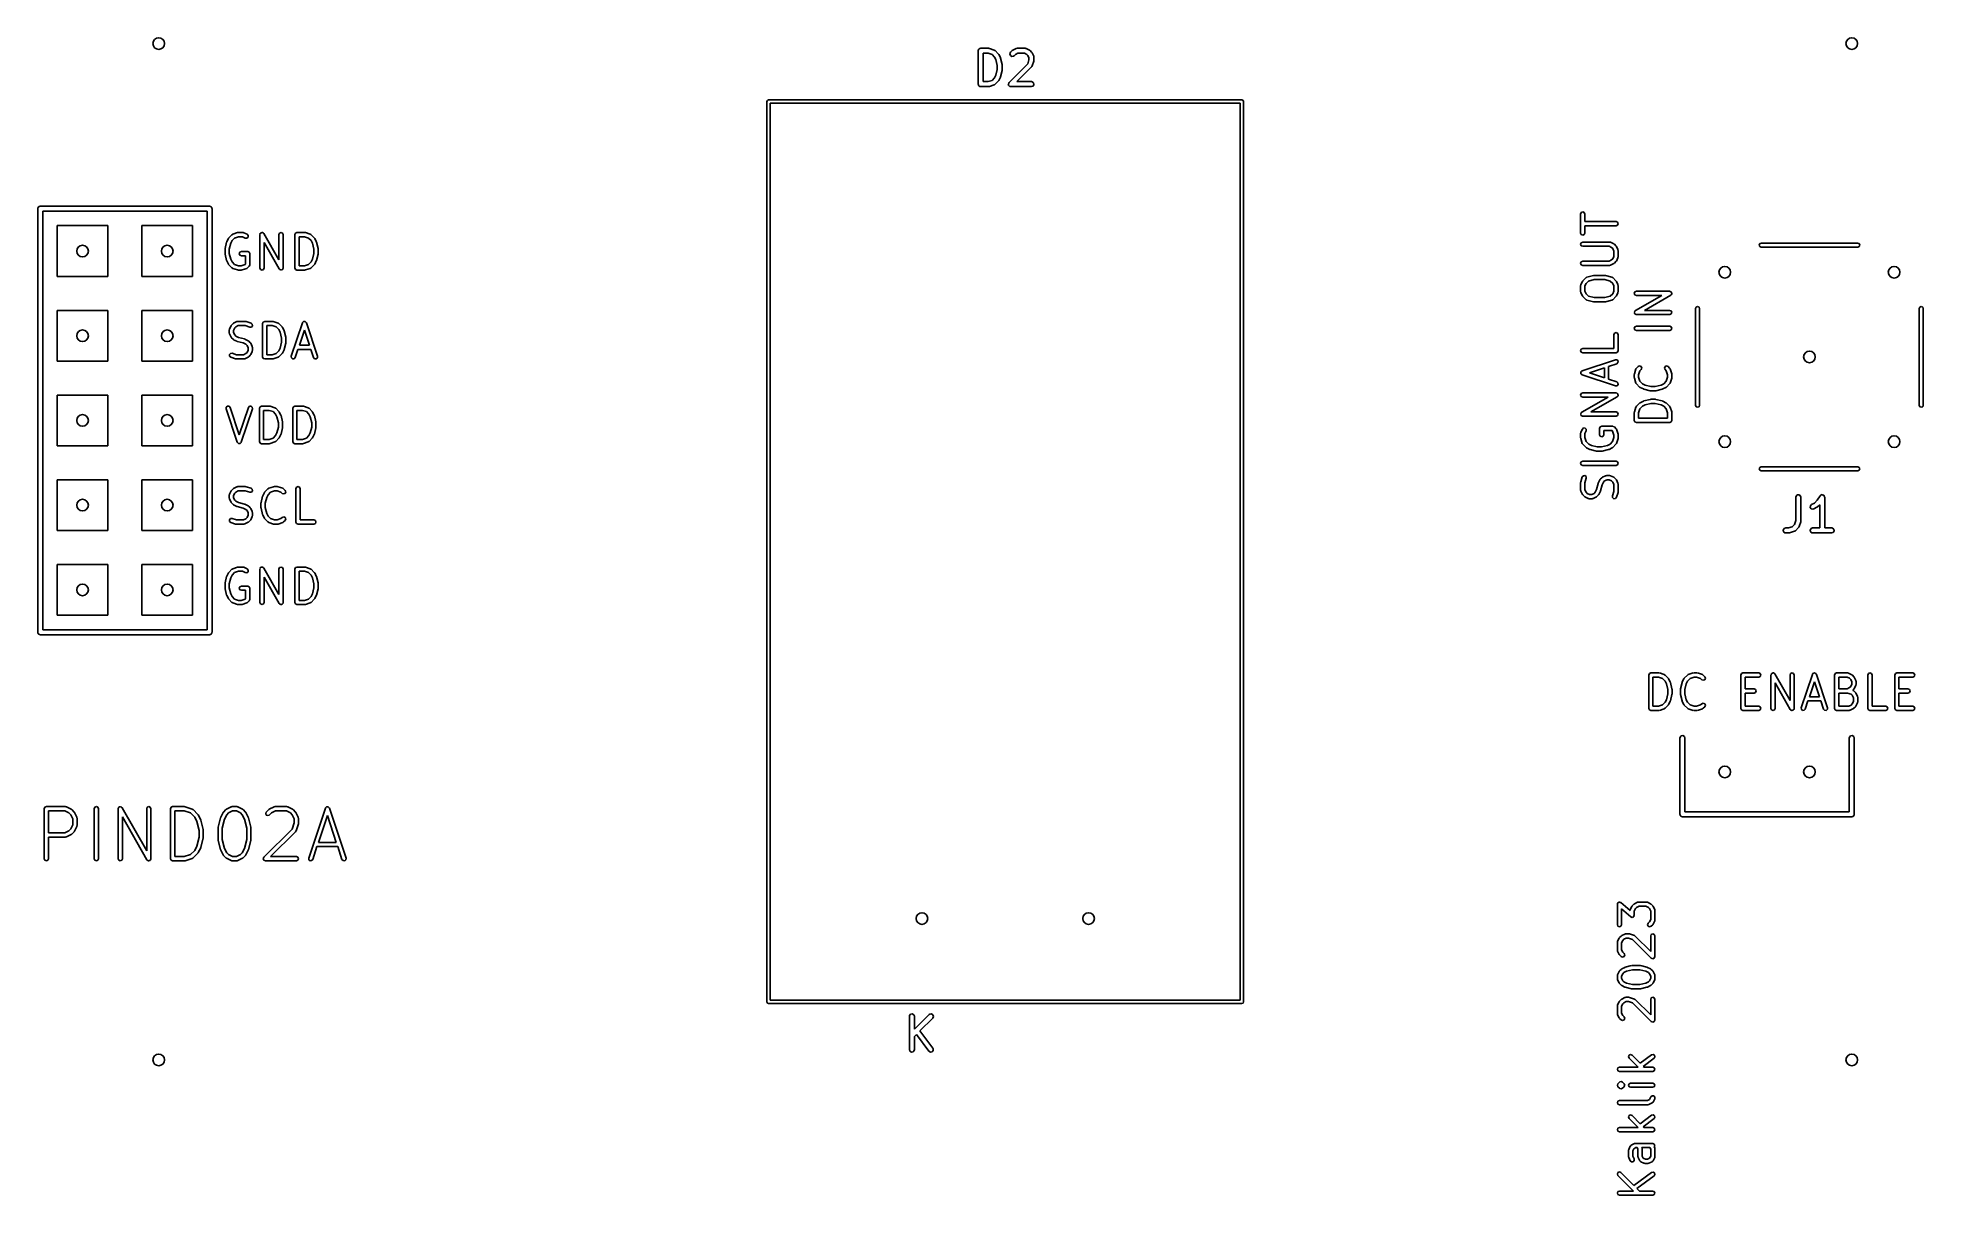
# Model space of a CAD drawing. Extents: x 0.26 to 2.48, y 0.24 to 1.61.
import ezdxf

# ---------------------------------------------------------------- set-up
doc = ezdxf.new("R2010")
doc.units = 0
doc.header["$MEASUREMENT"] = 0
doc.layers.add('BLACK', color=7, linetype='CONTINUOUS')

msp = doc.modelspace()

# ---------------------------------------------------------------- linework, layer by layer
at = {"layer": 'BLACK', "linetype": 'CONTINUOUS'}
for p, q in [((1.36799, 1.59146), (1.36806, 1.59185)), ((1.36799, 1.55209), (1.36799, 1.59146)), ((1.36803, 1.59198), (1.3681, 1.59209)), ((1.36806, 1.59185), (1.36803, 1.59198)), ((1.3681, 1.59209), (1.36817, 1.59247)), ((1.36817, 1.59247), (1.36866, 1.59306)), ((1.36866, 1.59306), (1.36904, 1.59373)), ((1.36904, 1.59373), (1.36929, 1.59382)), ((1.36929, 1.59382), (1.36946, 1.59402)), ((1.36946, 1.59402), (1.37022, 1.59415)), ((1.37022, 1.59415), (1.37094, 1.59442)), ((1.37094, 1.59442), (1.38031, 1.59442)), ((1.37984, 1.58851), (1.37389, 1.58851)), ((1.37389, 1.58851), (1.37389, 1.55505)), ((1.38434, 1.58701), (1.37984, 1.58851)), ((1.38031, 1.59442), (1.38118, 1.59426)), ((1.38118, 1.59426), (1.38125, 1.59427)), ((1.38125, 1.59427), (1.38687, 1.59239)), ((1.38726, 1.58409), (1.38434, 1.58701)), ((1.38687, 1.59239), (1.38777, 1.5919)), ((1.38878, 1.58106), (1.38726, 1.58409)), ((1.38777, 1.5919), (1.38787, 1.59175)), ((1.38787, 1.59175), (1.38803, 1.59168)), ((1.38803, 1.59168), (1.39178, 1.58793)), ((1.39178, 1.58793), (1.39228, 1.5872)), ((1.39228, 1.5872), (1.39233, 1.58716)), ((1.39233, 1.58716), (1.3942, 1.58341)), ((1.3942, 1.58341), (1.39435, 1.58292)), ((1.39435, 1.58292), (1.39443, 1.58281)), ((1.39443, 1.58281), (1.3963, 1.57531)), ((1.40549, 1.58797), (1.40635, 1.5898)), ((1.40602, 1.58602), (1.40549, 1.58797)), ((1.40767, 1.58486), (1.40602, 1.58602)), ((1.40635, 1.5898), (1.40822, 1.59168)), ((1.40968, 1.58504), (1.40767, 1.58486)), ((1.40822, 1.59168), (1.40895, 1.59218)), ((1.40895, 1.59218), (1.40899, 1.59223)), ((1.40899, 1.59223), (1.41274, 1.5941)), ((1.41052, 1.58563), (1.40968, 1.58504)), ((1.41206, 1.58716), (1.41052, 1.58563)), ((1.41476, 1.58851), (1.41206, 1.58716)), ((1.41274, 1.5941), (1.41372, 1.5944)), ((1.41372, 1.5944), (1.41389, 1.59436)), ((1.41389, 1.59436), (1.41406, 1.59442)), ((1.41406, 1.59442), (1.42343, 1.59442)), ((1.42274, 1.58851), (1.41476, 1.58851)), ((1.42544, 1.58716), (1.42274, 1.58851)), ((1.42343, 1.59442), (1.42444, 1.59424)), ((1.42444, 1.59424), (1.42458, 1.59413)), ((1.42458, 1.59413), (1.42476, 1.5941)), ((1.42476, 1.5941), (1.4285, 1.59223)), ((1.42663, 1.58597), (1.42544, 1.58716)), ((1.42798, 1.58327), (1.42663, 1.58597)), ((1.42798, 1.58069), (1.42798, 1.58327)), ((1.4285, 1.59223), (1.42921, 1.5917)), ((1.42921, 1.5917), (1.42927, 1.59168)), ((1.42927, 1.59168), (1.43115, 1.5898)), ((1.43115, 1.5898), (1.43165, 1.58908)), ((1.43165, 1.58908), (1.4317, 1.58903)), ((1.4317, 1.58903), (1.43357, 1.58529)), ((1.43357, 1.58529), (1.43387, 1.5843)), ((1.43387, 1.5843), (1.43383, 1.58413)), ((1.43383, 1.58413), (1.43389, 1.58396)), ((1.43389, 1.58396), (1.43389, 1.58022)), ((1.38434, 1.55655), (1.38726, 1.55947)), ((1.38726, 1.55947), (1.38878, 1.5625)), ((1.39049, 1.57423), (1.38878, 1.58106)), ((1.38878, 1.5625), (1.39049, 1.56933)), ((1.39049, 1.56933), (1.39049, 1.57423)), ((1.3942, 1.56015), (1.39233, 1.5564)), ((1.39422, 1.56029), (1.3942, 1.56015)), ((1.39443, 1.56075), (1.39422, 1.56029)), ((1.3963, 1.56825), (1.39443, 1.56075)), ((1.39639, 1.56897), (1.39629, 1.56839)), ((1.39629, 1.56839), (1.3963, 1.56825)), ((1.3963, 1.57531), (1.39634, 1.57472)), ((1.39634, 1.57472), (1.39639, 1.57459)), ((1.39639, 1.57459), (1.39639, 1.56897)), ((1.40447, 1.55418), (1.42648, 1.57619)), ((1.43115, 1.5725), (1.41369, 1.55505)), ((1.42648, 1.57619), (1.42798, 1.58069)), ((1.43122, 1.57266), (1.43115, 1.5725)), ((1.43137, 1.57276), (1.43122, 1.57266)), ((1.43186, 1.57366), (1.43137, 1.57276)), ((1.43373, 1.57928), (1.43186, 1.57366)), ((1.43389, 1.58022), (1.43373, 1.57935)), ((1.43373, 1.57935), (1.43373, 1.57928)), ((1.36825, 1.55137), (1.36799, 1.55209)), ((1.36838, 1.55062), (1.36825, 1.55137)), ((1.36859, 1.55045), (1.36838, 1.55062)), ((1.36868, 1.5502), (1.36859, 1.55045)), ((1.36934, 1.54981), (1.36868, 1.5502)), ((1.36993, 1.54932), (1.36934, 1.54981)), ((1.37031, 1.54925), (1.36993, 1.54932)), ((1.37043, 1.54919), (1.37031, 1.54925)), ((1.37056, 1.54921), (1.37043, 1.54919)), ((1.37094, 1.54914), (1.37056, 1.54921)), ((1.38031, 1.54914), (1.37094, 1.54914)), ((1.37389, 1.55505), (1.37984, 1.55505)), ((1.37984, 1.55505), (1.38434, 1.55655)), ((1.38038, 1.54916), (1.38031, 1.54914)), ((1.38125, 1.54929), (1.38038, 1.54916)), ((1.38687, 1.55117), (1.38125, 1.54929)), ((1.38701, 1.55128), (1.38687, 1.55117)), ((1.38719, 1.55129), (1.38701, 1.55128)), ((1.38803, 1.55188), (1.38719, 1.55129)), ((1.39178, 1.55563), (1.38803, 1.55188)), ((1.3918, 1.55569), (1.39178, 1.55563)), ((1.39233, 1.5564), (1.3918, 1.55569)), ((1.40362, 1.55235), (1.40368, 1.55247)), ((1.40385, 1.55149), (1.40362, 1.55235)), ((1.40365, 1.55261), (1.4041, 1.55338)), ((1.40368, 1.55247), (1.40365, 1.55261)), ((1.404, 1.55062), (1.40385, 1.55149)), ((1.40411, 1.55053), (1.404, 1.55062)), ((1.4041, 1.55338), (1.40447, 1.55418)), ((1.40414, 1.5504), (1.40411, 1.55053)), ((1.40487, 1.54989), (1.40414, 1.5504)), ((1.40555, 1.54932), (1.40487, 1.54989)), ((1.40573, 1.54929), (1.40555, 1.54932)), ((1.4058, 1.54924), (1.40573, 1.54929)), ((1.40593, 1.54925), (1.4058, 1.54924)), ((1.40656, 1.54914), (1.40593, 1.54925)), ((1.43093, 1.54914), (1.40656, 1.54914)), ((1.41369, 1.55505), (1.43093, 1.55505)), ((1.43093, 1.55505), (1.43194, 1.55487)), ((1.43283, 1.54983), (1.43093, 1.54914)), ((1.43194, 1.55487), (1.43349, 1.55357)), ((1.43384, 1.55158), (1.43283, 1.54983)), ((1.43349, 1.55357), (1.43384, 1.55158)), ((1.1185, 1.5315), (1.11908, 1.53289)), ((1.1185, 0.468504), (1.1185, 1.5315)), ((1.11908, 1.53289), (1.12047, 1.53346)), ((1.12047, 1.53346), (1.67953, 1.53346)), ((1.12244, 1.52953), (1.12244, 0.470472)), ((1.67756, 1.52953), (1.12244, 1.52953)), ((1.67756, 0.470472), (1.67756, 1.52953)), ((1.67953, 1.53346), (1.68092, 1.53289)), ((1.68092, 1.53289), (1.6815, 1.5315)), ((1.6815, 1.5315), (1.6815, 0.468504)), ((0.257047, 1.405), (0.257115, 1.40538)), ((0.257047, 0.905), (0.257047, 1.405)), ((0.257092, 1.40551), (0.257158, 1.40563)), ((0.257115, 1.40538), (0.257092, 1.40551)), ((0.257158, 1.40563), (0.257225, 1.40601)), ((0.257225, 1.40601), (0.257718, 1.4066)), ((0.257718, 1.4066), (0.258102, 1.40726)), ((0.258102, 1.40726), (0.258352, 1.40735)), ((0.258352, 1.40735), (0.258524, 1.40756)), ((0.258524, 1.40756), (0.259279, 1.40769)), ((0.259279, 1.40769), (0.26, 1.40795)), ((0.26, 1.40795), (0.46, 1.40795)), ((0.46, 1.40795), (0.460384, 1.40789)), ((0.460384, 1.40789), (0.460513, 1.40791)), ((0.460513, 1.40791), (0.460626, 1.40784)), ((0.460626, 1.40784), (0.46101, 1.40777)), ((0.46101, 1.40777), (0.461598, 1.40728)), ((0.461598, 1.40728), (0.462262, 1.4069)), ((0.462262, 1.4069), (0.462353, 1.40665)), ((0.462353, 1.40665), (0.462557, 1.40648)), ((0.462557, 1.40648), (0.46269, 1.40572)), ((0.46269, 1.40572), (0.462953, 1.405)), ((0.462953, 1.405), (0.462953, 0.905)), ((0.262953, 1.40205), (0.262953, 0.907953)), ((0.457047, 1.40205), (0.262953, 1.40205)), ((0.28, 1.325), (0.28, 1.385)), ((0.28, 1.385), (0.34, 1.385)), ((0.34, 1.385), (0.34, 1.325)), ((0.38, 1.325), (0.38, 1.385)), ((0.38, 1.385), (0.44, 1.385)), ((0.44, 1.385), (0.44, 1.325)), ((0.457047, 0.907953), (0.457047, 1.40205)), ((2.07967, 1.39873), (2.0804, 1.4005)), ((2.07967, 1.37623), (2.07967, 1.39873)), ((2.0804, 1.4005), (2.08217, 1.40123)), ((2.08217, 1.40123), (2.08393, 1.4005)), ((2.08393, 1.4005), (2.08467, 1.39873)), ((2.08467, 1.39873), (2.08467, 1.38998)), ((2.08467, 1.38998), (2.12154, 1.38998)), ((2.12154, 1.38498), (2.08467, 1.38498)), ((2.08467, 1.38498), (2.08467, 1.37623)), ((2.12154, 1.38998), (2.1233, 1.38925)), ((2.1233, 1.38571), (2.12154, 1.38498)), ((2.1233, 1.38925), (2.12404, 1.38748)), ((2.12404, 1.38748), (2.1233, 1.38571)), ((0.478363, 1.35818), (0.480238, 1.36568)), ((0.480238, 1.36568), (0.480407, 1.36591)), ((0.480407, 1.36591), (0.480427, 1.36619)), ((0.480427, 1.36619), (0.482302, 1.36994)), ((0.482302, 1.36994), (0.482613, 1.37021)), ((0.482613, 1.37021), (0.48277, 1.37059)), ((0.48277, 1.37059), (0.48652, 1.37434)), ((0.485022, 1.3642), (0.483289, 1.35727)), ((0.486593, 1.36734), (0.485022, 1.3642)), ((0.48652, 1.37434), (0.487057, 1.37456)), ((0.489638, 1.37039), (0.486593, 1.36734)), ((0.487057, 1.37456), (0.487497, 1.37495)), ((0.487497, 1.37495), (0.493121, 1.37682)), ((0.494318, 1.37195), (0.489638, 1.37039)), ((0.493121, 1.37682), (0.493532, 1.37679)), ((0.493532, 1.37679), (0.493912, 1.37695)), ((0.493912, 1.37695), (0.499536, 1.37695)), ((0.498946, 1.37195), (0.494318, 1.37195)), ((0.502168, 1.37034), (0.498946, 1.37195)), ((0.499536, 1.37695), (0.500074, 1.37673)), ((0.500074, 1.37673), (0.500654, 1.37668)), ((0.500654, 1.37668), (0.504404, 1.37481)), ((0.504076, 1.3702), (0.502168, 1.37034)), ((0.505522, 1.37146), (0.504076, 1.3702)), ((0.504404, 1.37481), (0.505657, 1.37336)), ((0.505657, 1.37336), (0.505522, 1.37146)), ((0.519533, 1.37445), (0.519665, 1.37477)), ((0.519533, 1.33508), (0.519533, 1.37445)), ((0.519621, 1.37511), (0.520018, 1.37562)), ((0.519665, 1.37477), (0.519621, 1.37511)), ((0.520018, 1.37562), (0.520266, 1.37622)), ((0.520266, 1.37622), (0.520583, 1.37635)), ((0.520583, 1.37635), (0.520793, 1.37662)), ((0.520793, 1.37662), (0.521435, 1.3767)), ((0.521435, 1.3767), (0.522033, 1.37695)), ((0.522033, 1.37695), (0.522351, 1.37682)), ((0.522351, 1.37682), (0.522691, 1.37686)), ((0.522691, 1.37686), (0.523203, 1.37646)), ((0.523203, 1.37646), (0.523801, 1.37622)), ((0.523801, 1.37622), (0.523932, 1.3759)), ((0.523932, 1.3759), (0.524204, 1.37569)), ((0.524204, 1.37569), (0.542031, 1.34449)), ((0.54236, 1.33384), (0.524533, 1.36503)), ((0.524533, 1.36503), (0.524533, 1.33508)), ((0.542031, 1.37445), (0.542763, 1.37622)), ((0.542031, 1.34449), (0.542031, 1.37445)), ((0.542763, 1.37622), (0.544531, 1.37695)), ((0.544531, 1.37695), (0.546298, 1.37622)), ((0.546298, 1.37622), (0.547031, 1.37445)), ((0.547031, 1.37445), (0.547031, 1.33508)), ((0.560778, 1.37445), (0.56151, 1.37622)), ((0.560778, 1.33508), (0.560778, 1.37445)), ((0.56151, 1.37622), (0.563278, 1.37695)), ((0.563278, 1.37695), (0.572652, 1.37695)), ((0.572246, 1.37195), (0.565778, 1.37195)), ((0.565778, 1.37195), (0.565778, 1.33758)), ((0.576926, 1.37039), (0.572246, 1.37195)), ((0.572652, 1.37695), (0.573032, 1.37679)), ((0.573032, 1.37679), (0.573443, 1.37682)), ((0.573443, 1.37682), (0.579067, 1.37495)), ((0.579971, 1.36734), (0.576926, 1.37039)), ((0.579067, 1.37495), (0.579506, 1.37456)), ((0.579506, 1.37456), (0.580044, 1.37434)), ((0.581542, 1.3642), (0.579971, 1.36734)), ((0.580044, 1.37434), (0.583794, 1.37059)), ((0.583275, 1.35727), (0.581542, 1.3642)), ((0.583794, 1.37059), (0.583951, 1.37021)), ((0.583951, 1.37021), (0.584262, 1.36994)), ((0.584262, 1.36994), (0.586137, 1.36619)), ((0.586137, 1.36619), (0.586157, 1.36591)), ((0.586157, 1.36591), (0.586326, 1.36568)), ((0.586326, 1.36568), (0.588201, 1.35818)), ((2.0804, 1.37446), (2.07967, 1.37623)), ((2.07967, 1.36311), (2.0804, 1.36488)), ((2.0804, 1.36134), (2.07967, 1.36311)), ((2.08217, 1.37373), (2.0804, 1.37446)), ((2.0804, 1.36488), (2.08217, 1.36561)), ((2.08217, 1.36061), (2.0804, 1.36134)), ((2.08393, 1.37446), (2.08217, 1.37373)), ((2.08217, 1.36561), (2.11404, 1.36561)), ((2.11345, 1.36061), (2.08217, 1.36061)), ((2.08467, 1.37623), (2.08393, 1.37446)), ((2.11631, 1.35918), (2.11345, 1.36061)), ((2.11404, 1.36561), (2.11457, 1.36539)), ((2.11457, 1.36539), (2.11515, 1.36534)), ((2.11515, 1.36534), (2.1189, 1.36347)), ((2.11761, 1.35788), (2.11631, 1.35918)), ((2.1189, 1.36347), (2.11917, 1.36316)), ((2.11917, 1.36316), (2.11955, 1.363)), ((2.11955, 1.363), (2.12143, 1.36113)), ((2.12143, 1.36113), (2.12159, 1.36075)), ((2.12159, 1.36075), (2.1219, 1.36048)), ((2.1219, 1.36048), (2.12377, 1.35673)), ((2.29055, 1.36209), (2.29124, 1.36376)), ((2.29124, 1.36042), (2.29055, 1.36209)), ((2.29124, 1.36376), (2.29291, 1.36445)), ((2.29291, 1.35972), (2.29124, 1.36042)), ((2.29291, 1.36445), (2.40709, 1.36445)), ((2.40709, 1.35972), (2.29291, 1.35972)), ((2.40709, 1.36445), (2.40876, 1.36376)), ((2.40876, 1.36042), (2.40709, 1.35972)), ((2.40876, 1.36376), (2.40945, 1.36209)), ((2.40945, 1.36209), (2.40876, 1.36042)), ((0.478289, 1.35758), (0.47841, 1.35787)), ((0.478289, 1.35195), (0.478289, 1.35758)), ((0.47841, 1.35166), (0.478289, 1.35195)), ((0.47841, 1.35787), (0.478363, 1.35818)), ((0.478363, 1.35134), (0.47841, 1.35166)), ((0.480238, 1.34385), (0.478363, 1.35134)), ((0.480407, 1.34362), (0.480238, 1.34385)), ((0.480427, 1.34333), (0.480407, 1.34362)), ((0.482302, 1.33958), (0.480427, 1.34333)), ((0.482613, 1.33931), (0.482302, 1.33958)), ((0.48277, 1.33893), (0.482613, 1.33931)), ((0.48652, 1.33519), (0.48277, 1.33893)), ((0.483289, 1.35727), (0.483289, 1.35226)), ((0.483289, 1.35226), (0.485022, 1.34532)), ((0.485022, 1.34532), (0.486593, 1.34218)), ((0.486593, 1.34218), (0.489638, 1.33914)), ((0.489638, 1.33914), (0.494318, 1.33758)), ((0.494318, 1.33758), (0.497256, 1.33758)), ((0.495161, 1.35195), (0.495894, 1.35372)), ((0.495894, 1.35018), (0.495161, 1.35195)), ((0.495894, 1.35372), (0.497661, 1.35445)), ((0.497661, 1.34945), (0.495894, 1.35018)), ((0.497256, 1.33758), (0.501935, 1.33914)), ((0.497661, 1.35445), (0.50516, 1.35445)), ((0.50266, 1.34945), (0.497661, 1.34945)), ((0.501935, 1.33914), (0.50266, 1.33986)), ((0.50266, 1.33986), (0.50266, 1.34945)), ((0.506928, 1.33706), (0.505053, 1.33519)), ((0.50516, 1.35445), (0.506928, 1.35372)), ((0.506928, 1.35372), (0.50766, 1.35195)), ((0.507511, 1.33847), (0.506928, 1.33706)), ((0.50766, 1.33883), (0.507511, 1.33847)), ((0.50766, 1.35195), (0.50766, 1.33883)), ((0.565778, 1.33758), (0.572246, 1.33758)), ((0.572246, 1.33758), (0.576926, 1.33914)), ((0.576926, 1.33914), (0.579971, 1.34218)), ((0.579971, 1.34218), (0.581542, 1.34532)), ((0.583794, 1.33893), (0.580044, 1.33519)), ((0.581542, 1.34532), (0.583275, 1.35226)), ((0.583275, 1.35226), (0.583275, 1.35727)), ((0.583951, 1.33931), (0.583794, 1.33893)), ((0.584262, 1.33958), (0.583951, 1.33931)), ((0.586137, 1.34333), (0.584262, 1.33958)), ((0.586157, 1.34362), (0.586137, 1.34333)), ((0.586326, 1.34385), (0.586157, 1.34362)), ((0.588201, 1.35134), (0.586326, 1.34385)), ((0.588201, 1.35818), (0.588154, 1.35787)), ((0.588154, 1.35787), (0.588275, 1.35758)), ((0.588275, 1.35195), (0.588154, 1.35166)), ((0.588154, 1.35166), (0.588201, 1.35134)), ((0.588275, 1.35758), (0.588275, 1.35195)), ((2.07967, 1.34061), (2.0804, 1.34238)), ((2.0804, 1.33884), (2.07967, 1.34061)), ((2.0804, 1.34238), (2.08217, 1.34311)), ((2.08217, 1.33811), (2.0804, 1.33884)), ((2.08217, 1.34311), (2.11345, 1.34311)), ((2.11404, 1.33811), (2.08217, 1.33811)), ((2.11345, 1.34311), (2.11631, 1.34454)), ((2.11457, 1.33833), (2.11404, 1.33811)), ((2.11515, 1.33838), (2.11457, 1.33833)), ((2.1189, 1.34025), (2.11515, 1.33838)), ((2.11631, 1.34454), (2.11761, 1.34584)), ((2.11904, 1.35502), (2.11761, 1.35788)), ((2.11761, 1.34584), (2.11904, 1.3487)), ((2.11917, 1.34056), (2.1189, 1.34025)), ((2.11904, 1.3487), (2.11904, 1.35502)), ((2.11955, 1.34072), (2.11917, 1.34056)), ((2.12143, 1.34259), (2.11955, 1.34072)), ((2.12159, 1.34297), (2.12143, 1.34259)), ((2.1219, 1.34324), (2.12159, 1.34297)), ((2.12377, 1.34699), (2.1219, 1.34324)), ((2.12377, 1.35673), (2.12381, 1.35615)), ((2.12381, 1.34757), (2.12377, 1.34699)), ((2.12381, 1.35615), (2.12404, 1.35561)), ((2.12404, 1.34811), (2.12381, 1.34757)), ((2.12404, 1.35561), (2.12404, 1.34811)), ((0.34, 1.325), (0.28, 1.325)), ((0.44, 1.325), (0.38, 1.325)), ((0.487057, 1.33496), (0.48652, 1.33519)), ((0.487497, 1.33458), (0.487057, 1.33496)), ((0.493121, 1.33271), (0.487497, 1.33458)), ((0.493532, 1.33274), (0.493121, 1.33271)), ((0.493912, 1.33258), (0.493532, 1.33274)), ((0.497661, 1.33258), (0.493912, 1.33258)), ((0.498042, 1.33274), (0.497661, 1.33258)), ((0.498452, 1.33271), (0.498042, 1.33274)), ((0.504076, 1.33458), (0.498452, 1.33271)), ((0.504516, 1.33496), (0.504076, 1.33458)), ((0.505053, 1.33519), (0.504516, 1.33496)), ((0.520266, 1.33331), (0.519533, 1.33508)), ((0.522033, 1.33258), (0.520266, 1.33331)), ((0.523801, 1.33331), (0.522033, 1.33258)), ((0.524533, 1.33508), (0.523801, 1.33331)), ((0.542631, 1.33363), (0.54236, 1.33384)), ((0.542763, 1.33331), (0.542631, 1.33363)), ((0.543361, 1.33306), (0.542763, 1.33331)), ((0.543873, 1.33267), (0.543361, 1.33306)), ((0.544213, 1.33271), (0.543873, 1.33267)), ((0.544531, 1.33258), (0.544213, 1.33271)), ((0.545129, 1.33283), (0.544531, 1.33258)), ((0.545771, 1.33291), (0.545129, 1.33283)), ((0.545981, 1.33318), (0.545771, 1.33291)), ((0.546298, 1.33331), (0.545981, 1.33318)), ((0.546546, 1.33391), (0.546298, 1.33331)), ((0.546942, 1.33442), (0.546546, 1.33391)), ((0.547031, 1.33508), (0.546899, 1.33476)), ((0.546899, 1.33476), (0.546942, 1.33442)), ((0.56151, 1.33331), (0.560778, 1.33508)), ((0.563278, 1.33258), (0.56151, 1.33331)), ((0.572652, 1.33258), (0.563278, 1.33258)), ((0.573032, 1.33274), (0.572652, 1.33258)), ((0.573443, 1.33271), (0.573032, 1.33274)), ((0.579067, 1.33458), (0.573443, 1.33271)), ((0.579506, 1.33496), (0.579067, 1.33458)), ((0.580044, 1.33519), (0.579506, 1.33496)), ((2.07967, 1.31436), (2.07989, 1.3149)), ((2.07967, 1.30687), (2.07967, 1.31436)), ((2.07989, 1.3149), (2.07993, 1.31548)), ((2.07993, 1.31548), (2.0818, 1.31923)), ((2.0818, 1.31923), (2.08212, 1.3195)), ((2.08212, 1.3195), (2.08227, 1.31988)), ((2.08227, 1.31988), (2.08602, 1.32363)), ((2.0861, 1.31663), (2.08467, 1.31377)), ((2.08602, 1.32363), (2.08664, 1.32389)), ((2.08907, 1.31961), (2.0861, 1.31663)), ((2.08664, 1.32389), (2.08718, 1.32429)), ((2.08718, 1.32429), (2.09468, 1.32616)), ((2.0956, 1.32124), (2.08907, 1.31961)), ((2.09468, 1.32616), (2.095, 1.32612)), ((2.095, 1.32612), (2.09529, 1.32624)), ((2.09529, 1.32624), (2.10841, 1.32624)), ((2.1081, 1.32124), (2.0956, 1.32124)), ((2.11463, 1.31961), (2.1081, 1.32124)), ((2.10841, 1.32624), (2.10871, 1.32612)), ((2.10871, 1.32612), (2.10902, 1.32616)), ((2.10902, 1.32616), (2.11652, 1.32429)), ((2.11761, 1.31663), (2.11463, 1.31961)), ((2.11652, 1.32429), (2.11706, 1.32389)), ((2.11706, 1.32389), (2.11768, 1.32363)), ((2.11904, 1.31377), (2.11761, 1.31663)), ((2.11768, 1.32363), (2.12143, 1.31988)), ((2.12143, 1.31988), (2.12159, 1.3195)), ((2.12159, 1.3195), (2.1219, 1.31923)), ((2.1219, 1.31923), (2.12377, 1.31548)), ((2.12377, 1.31548), (2.12381, 1.3149)), ((2.12381, 1.3149), (2.12404, 1.31436)), ((2.12404, 1.31436), (2.12404, 1.30687)), ((2.07989, 1.30633), (2.07967, 1.30687)), ((2.07993, 1.30575), (2.07989, 1.30633)), ((2.0818, 1.302), (2.07993, 1.30575)), ((2.08212, 1.30173), (2.0818, 1.302)), ((2.08227, 1.30135), (2.08212, 1.30173)), ((2.08602, 1.2976), (2.08227, 1.30135)), ((2.08467, 1.31377), (2.08467, 1.30746)), ((2.08467, 1.30746), (2.0861, 1.3046)), ((2.08664, 1.29734), (2.08602, 1.2976)), ((2.0861, 1.3046), (2.08907, 1.30162)), ((2.08718, 1.29694), (2.08664, 1.29734)), ((2.09468, 1.29507), (2.08718, 1.29694)), ((2.08907, 1.30162), (2.0956, 1.29999)), ((2.095, 1.29511), (2.09468, 1.29507)), ((2.09529, 1.29499), (2.095, 1.29511)), ((2.10841, 1.29499), (2.09529, 1.29499)), ((2.0956, 1.29999), (2.1081, 1.29999)), ((2.1081, 1.29999), (2.11463, 1.30162)), ((2.10871, 1.29511), (2.10841, 1.29499)), ((2.10902, 1.29507), (2.10871, 1.29511)), ((2.11652, 1.29694), (2.10902, 1.29507)), ((2.11463, 1.30162), (2.11761, 1.3046)), ((2.11706, 1.29734), (2.11652, 1.29694)), ((2.11768, 1.2976), (2.11706, 1.29734)), ((2.11761, 1.3046), (2.11904, 1.30746)), ((2.12143, 1.30135), (2.11768, 1.2976)), ((2.11904, 1.30746), (2.11904, 1.31377)), ((2.12159, 1.30173), (2.12143, 1.30135)), ((2.1219, 1.302), (2.12159, 1.30173)), ((2.12377, 1.30575), (2.1219, 1.302)), ((2.12381, 1.30633), (2.12377, 1.30575)), ((2.12404, 1.30687), (2.12381, 1.30633)), ((2.14305, 1.30499), (2.14378, 1.30676)), ((2.14378, 1.30322), (2.14305, 1.30499)), ((2.14378, 1.30676), (2.14555, 1.30749)), ((2.14555, 1.30249), (2.14378, 1.30322)), ((2.14431, 1.28466), (2.17551, 1.30249)), ((2.14555, 1.30749), (2.18492, 1.30749)), ((2.17551, 1.30249), (2.14555, 1.30249)), ((2.18616, 1.30282), (2.15497, 1.28499)), ((2.18492, 1.30749), (2.18524, 1.30736)), ((2.18524, 1.30736), (2.18558, 1.3074)), ((2.18558, 1.3074), (2.18609, 1.30701)), ((2.18609, 1.30701), (2.18669, 1.30676)), ((2.18637, 1.30309), (2.18616, 1.30282)), ((2.18669, 1.30322), (2.18637, 1.30309)), ((2.18669, 1.30676), (2.18682, 1.30644)), ((2.18694, 1.30382), (2.18669, 1.30322)), ((2.18682, 1.30644), (2.18709, 1.30623)), ((2.18733, 1.30433), (2.18694, 1.30382)), ((2.18709, 1.30623), (2.18717, 1.30559)), ((2.18717, 1.30559), (2.18742, 1.30499)), ((2.18742, 1.30499), (2.18729, 1.30467)), ((2.18729, 1.30467), (2.18733, 1.30433)), ((0.28, 1.225), (0.28, 1.285)), ((0.28, 1.285), (0.34, 1.285)), ((0.34, 1.285), (0.34, 1.225)), ((0.38, 1.225), (0.38, 1.285)), ((0.38, 1.285), (0.44, 1.285)), ((0.44, 1.285), (0.44, 1.225)), ((0.48815, 1.2695), (0.48842, 1.26981)), ((0.48842, 1.26981), (0.49217, 1.27168)), ((0.49217, 1.27168), (0.49275, 1.27173)), ((0.49275, 1.27173), (0.493288, 1.27195)), ((0.493288, 1.27195), (0.502661, 1.27195)), ((0.502661, 1.27195), (0.503042, 1.27179)), ((0.503042, 1.27179), (0.503452, 1.27182)), ((0.503452, 1.27182), (0.509076, 1.26995)), ((0.509076, 1.26995), (0.510522, 1.26869)), ((0.522659, 1.26945), (0.523391, 1.27122)), ((0.523391, 1.27122), (0.525159, 1.27195)), ((0.525159, 1.27195), (0.534532, 1.27195)), ((0.534532, 1.27195), (0.534913, 1.27179)), ((0.534913, 1.27179), (0.535323, 1.27182)), ((0.535323, 1.27182), (0.540947, 1.26995)), ((0.540947, 1.26995), (0.541387, 1.26956)), ((0.556533, 1.23087), (0.569656, 1.27024)), ((0.569656, 1.27024), (0.569778, 1.27038)), ((0.569778, 1.27038), (0.569792, 1.27057)), ((0.569792, 1.27057), (0.57039, 1.27109)), ((0.57039, 1.27109), (0.57091, 1.27168)), ((0.57091, 1.27168), (0.571096, 1.2717)), ((0.571096, 1.2717), (0.571237, 1.27182)), ((0.571237, 1.27182), (0.572028, 1.27176)), ((0.572028, 1.27176), (0.572818, 1.27182)), ((0.572818, 1.27182), (0.572959, 1.2717)), ((0.572959, 1.2717), (0.573146, 1.27168)), ((0.573146, 1.27168), (0.573665, 1.27109)), ((0.573665, 1.27109), (0.574264, 1.27057)), ((0.574264, 1.27057), (0.574277, 1.27038)), ((0.574277, 1.27038), (0.574399, 1.27024)), ((0.574399, 1.27024), (0.587523, 1.23087)), ((2.14305, 1.28249), (2.14318, 1.28281)), ((2.1433, 1.2819), (2.14305, 1.28249)), ((2.14314, 1.28315), (2.14354, 1.28366)), ((2.14318, 1.28281), (2.14314, 1.28315)), ((2.14338, 1.28125), (2.1433, 1.2819)), ((2.14365, 1.28104), (2.14338, 1.28125)), ((2.14354, 1.28366), (2.14378, 1.28426)), ((2.14378, 1.28073), (2.14365, 1.28104)), ((2.14378, 1.28426), (2.1441, 1.28439)), ((2.14438, 1.28048), (2.14378, 1.28073)), ((2.1441, 1.28439), (2.14431, 1.28466)), ((2.14489, 1.28008), (2.14438, 1.28048)), ((2.14523, 1.28012), (2.14489, 1.28008)), ((2.14555, 1.27999), (2.14523, 1.28012)), ((2.18492, 1.27999), (2.14555, 1.27999)), ((2.15497, 1.28499), (2.18492, 1.28499)), ((2.18492, 1.28499), (2.18669, 1.28426)), ((2.18669, 1.28073), (2.18492, 1.27999)), ((2.18669, 1.28426), (2.18742, 1.28249)), ((2.18742, 1.28249), (2.18669, 1.28073)), ((2.21555, 1.28709), (2.21624, 1.28876)), ((2.21555, 1.17291), (2.21555, 1.28709)), ((2.21624, 1.28876), (2.21791, 1.28945)), ((2.21791, 1.28945), (2.21958, 1.28876)), ((2.21958, 1.28876), (2.22028, 1.28709)), ((2.22028, 1.28709), (2.22028, 1.17291)), ((2.47972, 1.28709), (2.48042, 1.28876)), ((2.47972, 1.17291), (2.47972, 1.28709)), ((2.48042, 1.28876), (2.48209, 1.28945)), ((2.48209, 1.28945), (2.48376, 1.28876)), ((2.48376, 1.28876), (2.48445, 1.28709)), ((2.48445, 1.28709), (2.48445, 1.17291)), ((0.483289, 1.26195), (0.483511, 1.26249)), ((0.483289, 1.2582), (0.483289, 1.26195)), ((0.483511, 1.25766), (0.483289, 1.2582)), ((0.483511, 1.26249), (0.483552, 1.26307)), ((0.483552, 1.25708), (0.483511, 1.25766)), ((0.483552, 1.26307), (0.485427, 1.26682)), ((0.485427, 1.25333), (0.483552, 1.25708)), ((0.485427, 1.26682), (0.485738, 1.26709)), ((0.485738, 1.25306), (0.485427, 1.25333)), ((0.485738, 1.26709), (0.485896, 1.26747)), ((0.485896, 1.25268), (0.485738, 1.25306)), ((0.485896, 1.26747), (0.48777, 1.26934)), ((0.48777, 1.25081), (0.485896, 1.25268)), ((0.48777, 1.26934), (0.48815, 1.2695)), ((0.48815, 1.25065), (0.48777, 1.25081)), ((0.48842, 1.25034), (0.48815, 1.25065)), ((0.489718, 1.26422), (0.488289, 1.26136)), ((0.488289, 1.26136), (0.488289, 1.25879)), ((0.488289, 1.25879), (0.489718, 1.25593)), ((0.49217, 1.24846), (0.48842, 1.25034)), ((0.491019, 1.26552), (0.489718, 1.26422)), ((0.489718, 1.25593), (0.491019, 1.25463)), ((0.493878, 1.26695), (0.491019, 1.26552)), ((0.491019, 1.25463), (0.49416, 1.25306)), ((0.492453, 1.24844), (0.49217, 1.24846)), ((0.492681, 1.24828), (0.492453, 1.24844)), ((0.499914, 1.24647), (0.492681, 1.24828)), ((0.502256, 1.26695), (0.493878, 1.26695)), ((0.49416, 1.25306), (0.501393, 1.25125)), ((0.501393, 1.25125), (0.501621, 1.25108)), ((0.501621, 1.25108), (0.501905, 1.25106)), ((0.501905, 1.25106), (0.505654, 1.24919)), ((0.507495, 1.2652), (0.502256, 1.26695)), ((0.505654, 1.24919), (0.505924, 1.24888)), ((0.505924, 1.24888), (0.506304, 1.24872)), ((0.506304, 1.24872), (0.508179, 1.24684)), ((0.509404, 1.26534), (0.507495, 1.2652)), ((0.510657, 1.26678), (0.509404, 1.26534)), ((0.510522, 1.26869), (0.510657, 1.26678)), ((0.522659, 1.23008), (0.522659, 1.26945)), ((0.534127, 1.26695), (0.527659, 1.26695)), ((0.527659, 1.26695), (0.527659, 1.23258)), ((0.538806, 1.26539), (0.534127, 1.26695)), ((0.541852, 1.26234), (0.538806, 1.26539)), ((0.541387, 1.26956), (0.541924, 1.26934)), ((0.543422, 1.2592), (0.541852, 1.26234)), ((0.541924, 1.26934), (0.545674, 1.26559)), ((0.545156, 1.25227), (0.543422, 1.2592)), ((0.545156, 1.24726), (0.545156, 1.25227)), ((0.545674, 1.26559), (0.545831, 1.26521)), ((0.545831, 1.26521), (0.546142, 1.26494)), ((0.546142, 1.26494), (0.548017, 1.26119)), ((0.548017, 1.26119), (0.548037, 1.26091)), ((0.548037, 1.26091), (0.548206, 1.26068)), ((0.548206, 1.26068), (0.550081, 1.25318)), ((0.550081, 1.25318), (0.550034, 1.25287)), ((0.550034, 1.25287), (0.550156, 1.25258)), ((0.550156, 1.25258), (0.550156, 1.24695)), ((0.572028, 1.26154), (0.566122, 1.24383)), ((0.577933, 1.24383), (0.572028, 1.26154)), ((2.11904, 1.25625), (2.11977, 1.25801)), ((2.11904, 1.24), (2.11904, 1.25625)), ((2.11977, 1.25801), (2.12154, 1.25875)), ((2.12154, 1.25875), (2.1233, 1.25801)), ((2.1233, 1.25801), (2.12404, 1.25625)), ((2.12404, 1.25625), (2.12404, 1.2375)), ((2.14305, 1.26375), (2.14378, 1.26551)), ((2.14378, 1.26198), (2.14305, 1.26375)), ((2.14378, 1.26551), (2.14555, 1.26625)), ((2.14555, 1.26125), (2.14378, 1.26198)), ((2.14555, 1.26625), (2.18492, 1.26625)), ((2.18492, 1.26125), (2.14555, 1.26125)), ((2.18492, 1.26625), (2.18669, 1.26551)), ((2.18669, 1.26198), (2.18492, 1.26125)), ((2.18669, 1.26551), (2.18742, 1.26375)), ((2.18742, 1.26375), (2.18669, 1.26198)), ((0.483417, 1.23274), (0.48467, 1.23419)), ((0.483552, 1.23083), (0.483417, 1.23274)), ((0.484998, 1.22958), (0.483552, 1.23083)), ((0.48467, 1.23419), (0.486579, 1.23432)), ((0.490622, 1.22771), (0.484998, 1.22958)), ((0.486579, 1.23432), (0.491819, 1.23258)), ((0.491033, 1.22774), (0.490622, 1.22771)), ((0.491413, 1.22758), (0.491033, 1.22774)), ((0.500787, 1.22758), (0.491413, 1.22758)), ((0.491819, 1.23258), (0.500196, 1.23258)), ((0.503055, 1.2449), (0.499914, 1.24647)), ((0.500196, 1.23258), (0.503055, 1.23401)), ((0.501324, 1.2278), (0.500787, 1.22758)), ((0.501905, 1.22784), (0.501324, 1.2278)), ((0.505654, 1.22972), (0.501905, 1.22784)), ((0.504356, 1.2436), (0.503055, 1.2449)), ((0.503055, 1.23401), (0.504356, 1.23531)), ((0.505786, 1.24074), (0.504356, 1.2436)), ((0.504356, 1.23531), (0.505786, 1.23817)), ((0.505924, 1.23003), (0.505654, 1.22972)), ((0.505786, 1.23817), (0.505786, 1.24074)), ((0.506304, 1.23019), (0.505924, 1.23003)), ((0.508179, 1.23206), (0.506304, 1.23019)), ((0.508179, 1.24684), (0.508336, 1.24646)), ((0.508336, 1.23244), (0.508179, 1.23206)), ((0.508336, 1.24646), (0.508647, 1.24619)), ((0.508647, 1.23271), (0.508336, 1.23244)), ((0.508647, 1.24619), (0.510522, 1.24244)), ((0.510522, 1.23646), (0.508647, 1.23271)), ((0.510522, 1.24244), (0.510563, 1.24186)), ((0.510563, 1.23704), (0.510522, 1.23646)), ((0.510563, 1.24186), (0.510786, 1.24133)), ((0.510786, 1.23758), (0.510563, 1.23704)), ((0.510786, 1.24133), (0.510786, 1.23758)), ((0.523391, 1.22831), (0.522659, 1.23008)), ((0.525159, 1.22758), (0.523391, 1.22831)), ((0.534532, 1.22758), (0.525159, 1.22758)), ((0.527659, 1.23258), (0.534127, 1.23258)), ((0.534127, 1.23258), (0.538806, 1.23414)), ((0.534913, 1.22774), (0.534532, 1.22758)), ((0.535323, 1.22771), (0.534913, 1.22774)), ((0.540947, 1.22958), (0.535323, 1.22771)), ((0.538806, 1.23414), (0.541852, 1.23718)), ((0.541387, 1.22996), (0.540947, 1.22958)), ((0.541924, 1.23019), (0.541387, 1.22996)), ((0.541852, 1.23718), (0.543422, 1.24032)), ((0.545674, 1.23393), (0.541924, 1.23019)), ((0.543422, 1.24032), (0.545156, 1.24726)), ((0.545831, 1.23431), (0.545674, 1.23393)), ((0.546142, 1.23458), (0.545831, 1.23431)), ((0.548017, 1.23833), (0.546142, 1.23458)), ((0.548037, 1.23862), (0.548017, 1.23833)), ((0.548206, 1.23885), (0.548037, 1.23862)), ((0.550081, 1.24634), (0.548206, 1.23885)), ((0.550156, 1.24695), (0.550034, 1.24666)), ((0.550034, 1.24666), (0.550081, 1.24634)), ((0.556668, 1.22896), (0.556533, 1.23087)), ((0.558114, 1.22771), (0.556668, 1.22896)), ((0.560022, 1.22784), (0.558114, 1.22771)), ((0.561276, 1.22929), (0.560022, 1.22784)), ((0.564456, 1.23883), (0.561276, 1.22929)), ((0.5796, 1.23883), (0.564456, 1.23883)), ((0.566122, 1.24383), (0.577933, 1.24383)), ((0.582779, 1.22929), (0.5796, 1.23883)), ((0.584033, 1.22784), (0.582779, 1.22929)), ((0.585942, 1.22771), (0.584033, 1.22784)), ((0.587387, 1.22896), (0.585942, 1.22771)), ((0.587523, 1.23087), (0.587387, 1.22896)), ((2.07967, 1.2375), (2.0804, 1.23927)), ((2.0804, 1.23573), (2.07967, 1.2375)), ((2.0804, 1.23927), (2.08217, 1.24)), ((2.08217, 1.235), (2.0804, 1.23573)), ((2.08138, 1.21362), (2.12075, 1.22675)), ((2.08217, 1.24), (2.11904, 1.24)), ((2.12154, 1.235), (2.08217, 1.235)), ((2.12075, 1.22675), (2.12265, 1.22661)), ((2.1233, 1.23573), (2.12154, 1.235)), ((2.12265, 1.22661), (2.12391, 1.22517)), ((2.12404, 1.2375), (2.1233, 1.23573)), ((2.12391, 1.22517), (2.12377, 1.22326)), ((0.34, 1.225), (0.28, 1.225)), ((0.44, 1.225), (0.38, 1.225)), ((2.07979, 1.21204), (2.07992, 1.21218)), ((2.07985, 1.21125), (2.07979, 1.21204)), ((2.07979, 1.21046), (2.07985, 1.21125)), ((2.07992, 1.21032), (2.07979, 1.21046)), ((2.07992, 1.21218), (2.07993, 1.21237)), ((2.07993, 1.21013), (2.07992, 1.21032)), ((2.07993, 1.21237), (2.08053, 1.21289)), ((2.08053, 1.20962), (2.07993, 1.21013)), ((2.08053, 1.21289), (2.08105, 1.21349)), ((2.08105, 1.20902), (2.08053, 1.20962)), ((2.08105, 1.21349), (2.08123, 1.2135)), ((2.08123, 1.209), (2.08105, 1.20902)), ((2.08123, 1.2135), (2.08138, 1.21362)), ((2.08138, 1.20888), (2.08123, 1.209)), ((2.12075, 1.19576), (2.08138, 1.20888)), ((2.10779, 1.21716), (2.09007, 1.21125)), ((2.09007, 1.21125), (2.10779, 1.20535)), ((2.10779, 1.20535), (2.10779, 1.21716)), ((2.12233, 1.222), (2.11279, 1.21882)), ((2.11279, 1.21882), (2.11279, 1.20368)), ((2.11279, 1.20368), (2.12233, 1.2005)), ((2.12377, 1.22326), (2.12233, 1.222)), ((2.14305, 1.20938), (2.14321, 1.20976)), ((2.14305, 1.20563), (2.14305, 1.20938)), ((2.14321, 1.20525), (2.14305, 1.20563)), ((2.14318, 1.21017), (2.14505, 1.21579)), ((2.14321, 1.20976), (2.14318, 1.21017)), ((2.14318, 1.20484), (2.14321, 1.20525)), ((2.14505, 1.19921), (2.14318, 1.20484)), ((2.14505, 1.21579), (2.14544, 1.21623)), ((2.14544, 1.21623), (2.14566, 1.21677)), ((2.14566, 1.21677), (2.14753, 1.21864)), ((2.14753, 1.21864), (2.1493, 1.21938)), ((2.14961, 1.21365), (2.14805, 1.20897)), ((2.14805, 1.20897), (2.14805, 1.20603)), ((2.14805, 1.20603), (2.14961, 1.20135)), ((2.1493, 1.21938), (2.15107, 1.21864)), ((2.15107, 1.21511), (2.14961, 1.21365)), ((2.15107, 1.21864), (2.1518, 1.21688)), ((2.1518, 1.21688), (2.15107, 1.21511)), ((2.17867, 1.21688), (2.1794, 1.21864)), ((2.1794, 1.21511), (2.17867, 1.21688)), ((2.1794, 1.21864), (2.18117, 1.21938)), ((2.18086, 1.21365), (2.1794, 1.21511)), ((2.18242, 1.20897), (2.18086, 1.21365)), ((2.18086, 1.20135), (2.18242, 1.20603)), ((2.18117, 1.21938), (2.18294, 1.21864)), ((2.18242, 1.20603), (2.18242, 1.20897)), ((2.18294, 1.21864), (2.18481, 1.21677)), ((2.18481, 1.21677), (2.18504, 1.21623)), ((2.18504, 1.21623), (2.18542, 1.21579)), ((2.18542, 1.21579), (2.18729, 1.21017)), ((2.18729, 1.20484), (2.18542, 1.19921)), ((2.18729, 1.21017), (2.18726, 1.20976)), ((2.18726, 1.20976), (2.18742, 1.20938)), ((2.18742, 1.20563), (2.18726, 1.20525)), ((2.18726, 1.20525), (2.18729, 1.20484)), ((2.18742, 1.20938), (2.18742, 1.20563)), ((0.28, 1.125), (0.28, 1.185)), ((0.28, 1.185), (0.34, 1.185)), ((0.34, 1.185), (0.34, 1.125)), ((0.38, 1.125), (0.38, 1.185)), ((0.38, 1.185), (0.44, 1.185)), ((0.44, 1.185), (0.44, 1.125)), ((2.07967, 1.18501), (2.0804, 1.18677)), ((2.0804, 1.18324), (2.07967, 1.18501)), ((2.0804, 1.18677), (2.08217, 1.18751)), ((2.08217, 1.18251), (2.0804, 1.18324)), ((2.08093, 1.16468), (2.11212, 1.18251)), ((2.08217, 1.18751), (2.12154, 1.18751)), ((2.11212, 1.18251), (2.08217, 1.18251)), ((2.12278, 1.18284), (2.09158, 1.16501)), ((2.12265, 1.19589), (2.12075, 1.19576)), ((2.12154, 1.18751), (2.12185, 1.18737)), ((2.12185, 1.18737), (2.12219, 1.18742)), ((2.12219, 1.18742), (2.12271, 1.18702)), ((2.12233, 1.2005), (2.12377, 1.19925)), ((2.12391, 1.19734), (2.12265, 1.19589)), ((2.12271, 1.18702), (2.1233, 1.18677)), ((2.12299, 1.18311), (2.12278, 1.18284)), ((2.1233, 1.18324), (2.12299, 1.18311)), ((2.1233, 1.18677), (2.12344, 1.18646)), ((2.12355, 1.18384), (2.1233, 1.18324)), ((2.12344, 1.18646), (2.12371, 1.18625)), ((2.12395, 1.18435), (2.12355, 1.18384)), ((2.12371, 1.18625), (2.12379, 1.1856)), ((2.12377, 1.19925), (2.12391, 1.19734)), ((2.12379, 1.1856), (2.12404, 1.18501)), ((2.12404, 1.18501), (2.1239, 1.18469)), ((2.1239, 1.18469), (2.12395, 1.18435)), ((2.14544, 1.19877), (2.14505, 1.19921)), ((2.14566, 1.19824), (2.14544, 1.19877)), ((2.14941, 1.19449), (2.14566, 1.19824)), ((2.14979, 1.19433), (2.14941, 1.19449)), ((2.14961, 1.20135), (2.15266, 1.19831)), ((2.15006, 1.19402), (2.14979, 1.19433)), ((2.15381, 1.19214), (2.15006, 1.19402)), ((2.15266, 1.19831), (2.1558, 1.19674)), ((2.15409, 1.19212), (2.15381, 1.19214)), ((2.15432, 1.19195), (2.15409, 1.19212)), ((2.16182, 1.19008), (2.15432, 1.19195)), ((2.1558, 1.19674), (2.16273, 1.195)), ((2.16213, 1.19013), (2.16182, 1.19008)), ((2.16242, 1.19), (2.16213, 1.19013)), ((2.16805, 1.19), (2.16242, 1.19)), ((2.16273, 1.195), (2.16774, 1.195)), ((2.16774, 1.195), (2.17468, 1.19674)), ((2.16834, 1.19013), (2.16805, 1.19)), ((2.16866, 1.19008), (2.16834, 1.19013)), ((2.17615, 1.19195), (2.16866, 1.19008)), ((2.17468, 1.19674), (2.17782, 1.19831)), ((2.17638, 1.19212), (2.17615, 1.19195)), ((2.17667, 1.19214), (2.17638, 1.19212)), ((2.18042, 1.19402), (2.17667, 1.19214)), ((2.17782, 1.19831), (2.18086, 1.20135)), ((2.18069, 1.19433), (2.18042, 1.19402)), ((2.18107, 1.19449), (2.18069, 1.19433)), ((2.18481, 1.19824), (2.18107, 1.19449)), ((2.18504, 1.19877), (2.18481, 1.19824)), ((2.18542, 1.19921), (2.18504, 1.19877)), ((0.479667, 1.16866), (0.479803, 1.17057)), ((0.492791, 1.12929), (0.479667, 1.16866)), ((0.479803, 1.17057), (0.481248, 1.17182)), ((0.481248, 1.17182), (0.483157, 1.17168)), ((0.483157, 1.17168), (0.484411, 1.17024)), ((0.484411, 1.17024), (0.495162, 1.13798)), ((0.495162, 1.13798), (0.505914, 1.17024)), ((0.510657, 1.16866), (0.497534, 1.12929)), ((0.505914, 1.17024), (0.507168, 1.17168)), ((0.507168, 1.17168), (0.509076, 1.17182)), ((0.509076, 1.17182), (0.510522, 1.17057)), ((0.510522, 1.17057), (0.510657, 1.16866)), ((0.518909, 1.16945), (0.519641, 1.17122)), ((0.518909, 1.13008), (0.518909, 1.16945)), ((0.519641, 1.17122), (0.521409, 1.17195)), ((0.521409, 1.17195), (0.530783, 1.17195)), ((0.530377, 1.16695), (0.523909, 1.16695)), ((0.523909, 1.16695), (0.523909, 1.13258)), ((0.535057, 1.16539), (0.530377, 1.16695)), ((0.530783, 1.17195), (0.531163, 1.17179)), ((0.531163, 1.17179), (0.531573, 1.17182)), ((0.531573, 1.17182), (0.537198, 1.16995)), ((0.538102, 1.16234), (0.535057, 1.16539)), ((0.537198, 1.16995), (0.537637, 1.16956)), ((0.537637, 1.16956), (0.538175, 1.16934)), ((0.539673, 1.1592), (0.538102, 1.16234)), ((0.538175, 1.16934), (0.541924, 1.16559)), ((0.541406, 1.15227), (0.539673, 1.1592)), ((0.541924, 1.16559), (0.542082, 1.16521)), ((0.542082, 1.16521), (0.542393, 1.16494)), ((0.542393, 1.16494), (0.544268, 1.16119)), ((0.544268, 1.16119), (0.544288, 1.16091)), ((0.544288, 1.16091), (0.544457, 1.16068)), ((0.544457, 1.16068), (0.546332, 1.15318)), ((0.558279, 1.16945), (0.559011, 1.17122)), ((0.558279, 1.13008), (0.558279, 1.16945)), ((0.559011, 1.17122), (0.560779, 1.17195)), ((0.560779, 1.17195), (0.570153, 1.17195)), ((0.569747, 1.16695), (0.563279, 1.16695)), ((0.563279, 1.16695), (0.563279, 1.13258)), ((0.574427, 1.16539), (0.569747, 1.16695)), ((0.570153, 1.17195), (0.570533, 1.17179)), ((0.570533, 1.17179), (0.570944, 1.17182)), ((0.570944, 1.17182), (0.576568, 1.16995)), ((0.577472, 1.16234), (0.574427, 1.16539)), ((0.576568, 1.16995), (0.577007, 1.16956)), ((0.577007, 1.16956), (0.577545, 1.16934)), ((0.579043, 1.1592), (0.577472, 1.16234)), ((0.577545, 1.16934), (0.581295, 1.16559)), ((0.580776, 1.15227), (0.579043, 1.1592)), ((0.581295, 1.16559), (0.581452, 1.16521)), ((0.581452, 1.16521), (0.581763, 1.16494)), ((0.581763, 1.16494), (0.583638, 1.16119)), ((0.583638, 1.16119), (0.583658, 1.16091)), ((0.583658, 1.16091), (0.583827, 1.16068)), ((0.583827, 1.16068), (0.585702, 1.15318)), ((2.07967, 1.16251), (2.0798, 1.16283)), ((2.07991, 1.16191), (2.07967, 1.16251)), ((2.07975, 1.16317), (2.08015, 1.16368)), ((2.0798, 1.16283), (2.07975, 1.16317)), ((2.08, 1.16127), (2.07991, 1.16191)), ((2.08027, 1.16106), (2.08, 1.16127)), ((2.08015, 1.16368), (2.0804, 1.16428)), ((2.0804, 1.16074), (2.08027, 1.16106)), ((2.0804, 1.16428), (2.08072, 1.16441)), ((2.081, 1.16049), (2.0804, 1.16074)), ((2.08072, 1.16441), (2.08093, 1.16468)), ((2.08151, 1.1601), (2.081, 1.16049)), ((2.08185, 1.16014), (2.08151, 1.1601)), ((2.08217, 1.16001), (2.08185, 1.16014)), ((2.12154, 1.16001), (2.08217, 1.16001)), ((2.09158, 1.16501), (2.12154, 1.16501)), ((2.12154, 1.16501), (2.1233, 1.16428)), ((2.1233, 1.16074), (2.12154, 1.16001)), ((2.1233, 1.16428), (2.12404, 1.16251)), ((2.12404, 1.16251), (2.1233, 1.16074)), ((2.14305, 1.16438), (2.14321, 1.16476)), ((2.14305, 1.15501), (2.14305, 1.16438)), ((2.14318, 1.16517), (2.14505, 1.1708)), ((2.14321, 1.16476), (2.14318, 1.16517)), ((2.14505, 1.1708), (2.14544, 1.17124)), ((2.14544, 1.17124), (2.14566, 1.17178)), ((2.14566, 1.17178), (2.14941, 1.17552)), ((2.14961, 1.16866), (2.14805, 1.16398)), ((2.14805, 1.16398), (2.14805, 1.15751)), ((2.14941, 1.17552), (2.14979, 1.17568)), ((2.15266, 1.1717), (2.14961, 1.16866)), ((2.14979, 1.17568), (2.15006, 1.17599)), ((2.15006, 1.17599), (2.15381, 1.17787)), ((2.1558, 1.17327), (2.15266, 1.1717)), ((2.15381, 1.17787), (2.15409, 1.17789)), ((2.15409, 1.17789), (2.15432, 1.17806)), ((2.15432, 1.17806), (2.16182, 1.17993)), ((2.16273, 1.17501), (2.1558, 1.17327)), ((2.16182, 1.17993), (2.16213, 1.17989)), ((2.16213, 1.17989), (2.16242, 1.18001)), ((2.16242, 1.18001), (2.16805, 1.18001)), ((2.16774, 1.17501), (2.16273, 1.17501)), ((2.17468, 1.17327), (2.16774, 1.17501)), ((2.16805, 1.18001), (2.16834, 1.17989)), ((2.16834, 1.17989), (2.16866, 1.17993)), ((2.16866, 1.17993), (2.17615, 1.17806)), ((2.17782, 1.1717), (2.17468, 1.17327)), ((2.17615, 1.17806), (2.17638, 1.17789)), ((2.17638, 1.17789), (2.17667, 1.17787)), ((2.17667, 1.17787), (2.18042, 1.17599)), ((2.18086, 1.16866), (2.17782, 1.1717)), ((2.18042, 1.17599), (2.18069, 1.17568)), ((2.18069, 1.17568), (2.18107, 1.17552)), ((2.18242, 1.16398), (2.18086, 1.16866)), ((2.18107, 1.17552), (2.18481, 1.17178)), ((2.18242, 1.15751), (2.18242, 1.16398)), ((2.18481, 1.17178), (2.18504, 1.17124)), ((2.18504, 1.17124), (2.18542, 1.1708)), ((2.18542, 1.1708), (2.18729, 1.16517)), ((2.18729, 1.16517), (2.18726, 1.16476)), ((2.18726, 1.16476), (2.18742, 1.16438)), ((2.18742, 1.16438), (2.18742, 1.15501)), ((2.21624, 1.17124), (2.21555, 1.17291)), ((2.21791, 1.17055), (2.21624, 1.17124)), ((2.21958, 1.17124), (2.21791, 1.17055)), ((2.22028, 1.17291), (2.21958, 1.17124)), ((2.48042, 1.17124), (2.47972, 1.17291)), ((2.48209, 1.17055), (2.48042, 1.17124)), ((2.48376, 1.17124), (2.48209, 1.17055)), ((2.48445, 1.17291), (2.48376, 1.17124)), ((0.535057, 1.13414), (0.538102, 1.13718)), ((0.538102, 1.13718), (0.539673, 1.14032)), ((0.539673, 1.14032), (0.541406, 1.14726)), ((0.541406, 1.14726), (0.541406, 1.15227)), ((0.544268, 1.13833), (0.542393, 1.13458)), ((0.544288, 1.13862), (0.544268, 1.13833)), ((0.544457, 1.13885), (0.544288, 1.13862)), ((0.546332, 1.14634), (0.544457, 1.13885)), ((0.546332, 1.15318), (0.546285, 1.15287)), ((0.546285, 1.15287), (0.546406, 1.15258)), ((0.546406, 1.14695), (0.546285, 1.14666)), ((0.546285, 1.14666), (0.546332, 1.14634)), ((0.546406, 1.15258), (0.546406, 1.14695)), ((0.574427, 1.13414), (0.577472, 1.13718)), ((0.577472, 1.13718), (0.579043, 1.14032)), ((0.579043, 1.14032), (0.580776, 1.14726)), ((0.580776, 1.14726), (0.580776, 1.15227)), ((0.583638, 1.13833), (0.581763, 1.13458)), ((0.583658, 1.13862), (0.583638, 1.13833)), ((0.583827, 1.13885), (0.583658, 1.13862)), ((0.585702, 1.14634), (0.583827, 1.13885)), ((0.585702, 1.15318), (0.585655, 1.15287)), ((0.585655, 1.15287), (0.585776, 1.15258)), ((0.585776, 1.14695), (0.585655, 1.14666)), ((0.585655, 1.14666), (0.585702, 1.14634)), ((0.585776, 1.15258), (0.585776, 1.14695)), ((2.07967, 1.14001), (2.07989, 1.14055)), ((2.07967, 1.13439), (2.07967, 1.14001)), ((2.07989, 1.14055), (2.07993, 1.14113)), ((2.07993, 1.14113), (2.0818, 1.14488)), ((2.0818, 1.14488), (2.08325, 1.14613)), ((2.08325, 1.14613), (2.08516, 1.146)), ((2.08628, 1.14264), (2.08467, 1.13942)), ((2.08467, 1.13942), (2.08467, 1.13479)), ((2.08516, 1.146), (2.08641, 1.14455)), ((2.08641, 1.14455), (2.08628, 1.14264)), ((2.10216, 1.14564), (2.1029, 1.1474)), ((2.10216, 1.13814), (2.10216, 1.14564)), ((2.1029, 1.13637), (2.10216, 1.13814)), ((2.1029, 1.1474), (2.10466, 1.14814)), ((2.10466, 1.13564), (2.1029, 1.13637)), ((2.10466, 1.14814), (2.11779, 1.14814)), ((2.10643, 1.13637), (2.10466, 1.13564)), ((2.10716, 1.13814), (2.10643, 1.13637)), ((2.11675, 1.14314), (2.10716, 1.14314)), ((2.10716, 1.14314), (2.10716, 1.13814)), ((2.11748, 1.14241), (2.11675, 1.14314)), ((2.11904, 1.13773), (2.11748, 1.14241)), ((2.11779, 1.14814), (2.1183, 1.14792)), ((2.1183, 1.14792), (2.11955, 1.1474)), ((2.11904, 1.13479), (2.11904, 1.13773)), ((2.11955, 1.1474), (2.12143, 1.14553)), ((2.12143, 1.14553), (2.12165, 1.14499)), ((2.12165, 1.14499), (2.12203, 1.14455)), ((2.12203, 1.14455), (2.12391, 1.13893)), ((2.12391, 1.13893), (2.12388, 1.13852)), ((2.12388, 1.13852), (2.12404, 1.13814)), ((2.12404, 1.13814), (2.12404, 1.13439)), ((2.14378, 1.15324), (2.14305, 1.15501)), ((2.14555, 1.15251), (2.14378, 1.15324)), ((2.18492, 1.15251), (2.14555, 1.15251)), ((2.14805, 1.15751), (2.18242, 1.15751)), ((2.18669, 1.15324), (2.18492, 1.15251)), ((2.18742, 1.15501), (2.18669, 1.15324)), ((0.34, 1.125), (0.28, 1.125)), ((0.44, 1.125), (0.38, 1.125)), ((0.492913, 1.12915), (0.492791, 1.12929)), ((0.492926, 1.12896), (0.492913, 1.12915)), ((0.493525, 1.12844), (0.492926, 1.12896)), ((0.494044, 1.12784), (0.493525, 1.12844)), ((0.494231, 1.12783), (0.494044, 1.12784)), ((0.494372, 1.12771), (0.494231, 1.12783)), ((0.495162, 1.12776), (0.494372, 1.12771)), ((0.495953, 1.12771), (0.495162, 1.12776)), ((0.496094, 1.12783), (0.495953, 1.12771)), ((0.49628, 1.12784), (0.496094, 1.12783)), ((0.4968, 1.12844), (0.49628, 1.12784)), ((0.497398, 1.12896), (0.4968, 1.12844)), ((0.497412, 1.12915), (0.497398, 1.12896)), ((0.497534, 1.12929), (0.497412, 1.12915)), ((0.519641, 1.12831), (0.518909, 1.13008)), ((0.521409, 1.12758), (0.519641, 1.12831)), ((0.530783, 1.12758), (0.521409, 1.12758)), ((0.523909, 1.13258), (0.530377, 1.13258)), ((0.530377, 1.13258), (0.535057, 1.13414)), ((0.531163, 1.12774), (0.530783, 1.12758)), ((0.531573, 1.12771), (0.531163, 1.12774)), ((0.537198, 1.12958), (0.531573, 1.12771)), ((0.537637, 1.12996), (0.537198, 1.12958)), ((0.538175, 1.13019), (0.537637, 1.12996)), ((0.541924, 1.13393), (0.538175, 1.13019)), ((0.542082, 1.13431), (0.541924, 1.13393)), ((0.542393, 1.13458), (0.542082, 1.13431)), ((0.559011, 1.12831), (0.558279, 1.13008)), ((0.560779, 1.12758), (0.559011, 1.12831)), ((0.570153, 1.12758), (0.560779, 1.12758)), ((0.563279, 1.13258), (0.569747, 1.13258)), ((0.569747, 1.13258), (0.574427, 1.13414)), ((0.570533, 1.12774), (0.570153, 1.12758)), ((0.570944, 1.12771), (0.570533, 1.12774)), ((0.576568, 1.12958), (0.570944, 1.12771)), ((0.577007, 1.12996), (0.576568, 1.12958)), ((0.577545, 1.13019), (0.577007, 1.12996)), ((0.581295, 1.13393), (0.577545, 1.13019)), ((0.581452, 1.13431), (0.581295, 1.13393)), ((0.581763, 1.13458), (0.581452, 1.13431)), ((2.07982, 1.13401), (2.07967, 1.13439)), ((2.07979, 1.1336), (2.07982, 1.13401)), ((2.08167, 1.12797), (2.07979, 1.1336)), ((2.08205, 1.12753), (2.08167, 1.12797)), ((2.08227, 1.12699), (2.08205, 1.12753)), ((2.08602, 1.12325), (2.08227, 1.12699)), ((2.08467, 1.13479), (2.08623, 1.13011)), ((2.0864, 1.12309), (2.08602, 1.12325)), ((2.08623, 1.13011), (2.08927, 1.12707)), ((2.08667, 1.12278), (2.0864, 1.12309)), ((2.09042, 1.1209), (2.08667, 1.12278)), ((2.08927, 1.12707), (2.09241, 1.1255)), ((2.09071, 1.12088), (2.09042, 1.1209)), ((2.09093, 1.12071), (2.09071, 1.12088)), ((2.09843, 1.11884), (2.09093, 1.12071)), ((2.09241, 1.1255), (2.09935, 1.12376)), ((2.09875, 1.11888), (2.09843, 1.11884)), ((2.09904, 1.11876), (2.09875, 1.11888)), ((2.10466, 1.11876), (2.09904, 1.11876)), ((2.09935, 1.12376), (2.10436, 1.12376)), ((2.10436, 1.12376), (2.11129, 1.1255)), ((2.10496, 1.11888), (2.10466, 1.11876)), ((2.10527, 1.11884), (2.10496, 1.11888)), ((2.11277, 1.12071), (2.10527, 1.11884)), ((2.11129, 1.1255), (2.11443, 1.12707)), ((2.113, 1.12088), (2.11277, 1.12071)), ((2.11328, 1.1209), (2.113, 1.12088)), ((2.11703, 1.12278), (2.11328, 1.1209)), ((2.11443, 1.12707), (2.11748, 1.13011)), ((2.1173, 1.12309), (2.11703, 1.12278)), ((2.11768, 1.12325), (2.1173, 1.12309)), ((2.11748, 1.13011), (2.11904, 1.13479)), ((2.12143, 1.12699), (2.11768, 1.12325)), ((2.12165, 1.12753), (2.12143, 1.12699)), ((2.12203, 1.12797), (2.12165, 1.12753)), ((2.12391, 1.1336), (2.12203, 1.12797)), ((2.12404, 1.13439), (2.12388, 1.13401)), ((2.12388, 1.13401), (2.12391, 1.1336)), ((2.07967, 1.10439), (2.0804, 1.10616)), ((2.0804, 1.10262), (2.07967, 1.10439)), ((2.0804, 1.10616), (2.08217, 1.10689)), ((2.08217, 1.10189), (2.0804, 1.10262)), ((2.08217, 1.10689), (2.12154, 1.10689)), ((2.12154, 1.10189), (2.08217, 1.10189)), ((2.12154, 1.10689), (2.1233, 1.10616)), ((2.1233, 1.10262), (2.12154, 1.10189)), ((2.1233, 1.10616), (2.12404, 1.10439)), ((2.12404, 1.10439), (2.1233, 1.10262)), ((2.29055, 1.09791), (2.29124, 1.09958)), ((2.29124, 1.09624), (2.29055, 1.09791)), ((2.29124, 1.09958), (2.29291, 1.10028)), ((2.29291, 1.09555), (2.29124, 1.09624)), ((2.29291, 1.10028), (2.40709, 1.10028)), ((2.40709, 1.09555), (2.29291, 1.09555)), ((2.40709, 1.10028), (2.40876, 1.09958)), ((2.40876, 1.09624), (2.40709, 1.09555)), ((2.40876, 1.09958), (2.40945, 1.09791)), ((2.40945, 1.09791), (2.40876, 1.09624)), ((0.28, 1.025), (0.28, 1.085)), ((0.28, 1.085), (0.34, 1.085)), ((0.34, 1.085), (0.34, 1.025)), ((0.38, 1.025), (0.38, 1.085)), ((0.38, 1.085), (0.44, 1.085)), ((0.44, 1.085), (0.44, 1.025)), ((0.483552, 1.06807), (0.485427, 1.07182)), ((0.485427, 1.07182), (0.485738, 1.07209)), ((0.485738, 1.07209), (0.485896, 1.07247)), ((0.485896, 1.07247), (0.48777, 1.07434)), ((0.48777, 1.07434), (0.48815, 1.0745)), ((0.48815, 1.0745), (0.48842, 1.07481)), ((0.489718, 1.06922), (0.488289, 1.06636)), ((0.48842, 1.07481), (0.49217, 1.07668)), ((0.491019, 1.07052), (0.489718, 1.06922)), ((0.493878, 1.07195), (0.491019, 1.07052)), ((0.49217, 1.07668), (0.49275, 1.07673)), ((0.49275, 1.07673), (0.493288, 1.07695)), ((0.493288, 1.07695), (0.502661, 1.07695)), ((0.502256, 1.07195), (0.493878, 1.07195)), ((0.507495, 1.0702), (0.502256, 1.07195)), ((0.502661, 1.07695), (0.503042, 1.07679)), ((0.503042, 1.07679), (0.503452, 1.07682)), ((0.503452, 1.07682), (0.509076, 1.07495)), ((0.509404, 1.07034), (0.507495, 1.0702)), ((0.509076, 1.07495), (0.510522, 1.07369)), ((0.510657, 1.07178), (0.509404, 1.07034)), ((0.510522, 1.07369), (0.510657, 1.07178)), ((0.522923, 1.06619), (0.524797, 1.06994)), ((0.524797, 1.06994), (0.525108, 1.07021)), ((0.525108, 1.07021), (0.525266, 1.07059)), ((0.525266, 1.07059), (0.529015, 1.07434)), ((0.529015, 1.07434), (0.529553, 1.07456)), ((0.532133, 1.07039), (0.529088, 1.06734)), ((0.529553, 1.07456), (0.529992, 1.07495)), ((0.529992, 1.07495), (0.535617, 1.07682)), ((0.536813, 1.07195), (0.532133, 1.07039)), ((0.535617, 1.07682), (0.536027, 1.07679)), ((0.536027, 1.07679), (0.536407, 1.07695)), ((0.536407, 1.07695), (0.540157, 1.07695)), ((0.539751, 1.07195), (0.536813, 1.07195)), ((0.544431, 1.07039), (0.539751, 1.07195)), ((0.540157, 1.07695), (0.540537, 1.07679)), ((0.540537, 1.07679), (0.540947, 1.07682)), ((0.540947, 1.07682), (0.546572, 1.07495)), ((0.545888, 1.06893), (0.544431, 1.07039)), ((0.546572, 1.07495), (0.547011, 1.07456)), ((0.547011, 1.07456), (0.547549, 1.07434)), ((0.547549, 1.07434), (0.549424, 1.07247)), ((0.549424, 1.07247), (0.550156, 1.0707)), ((0.550156, 1.0707), (0.549424, 1.06893)), ((0.562029, 1.07445), (0.562761, 1.07622)), ((0.562029, 1.03508), (0.562029, 1.07445)), ((0.562761, 1.07622), (0.564529, 1.07695)), ((0.564529, 1.07695), (0.566296, 1.07622)), ((0.566296, 1.07622), (0.567029, 1.07445)), ((0.567029, 1.07445), (0.567029, 1.03758)), ((2.07967, 1.08189), (2.07982, 1.08227)), ((2.07967, 1.07252), (2.07967, 1.08189)), ((2.07989, 1.07198), (2.07967, 1.07252)), ((2.07979, 1.08268), (2.08167, 1.08831)), ((2.07982, 1.08227), (2.07979, 1.08268)), ((2.07993, 1.0714), (2.07989, 1.07198)), ((2.0818, 1.06765), (2.07993, 1.0714)), ((2.08167, 1.08831), (2.08292, 1.08975)), ((2.08292, 1.08975), (2.08483, 1.08989)), ((2.08641, 1.08673), (2.08467, 1.08149)), ((2.08467, 1.08149), (2.08467, 1.07311)), ((2.08467, 1.07311), (2.0861, 1.07025)), ((2.08483, 1.08989), (2.08628, 1.08864)), ((2.0861, 1.07025), (2.0874, 1.06895)), ((2.08628, 1.08864), (2.08641, 1.08673)), ((2.09568, 1.06895), (2.09698, 1.07025)), ((2.09698, 1.07025), (2.09855, 1.07339)), ((2.09855, 1.07339), (2.10036, 1.08063)), ((2.10036, 1.08063), (2.10053, 1.08085)), ((2.10053, 1.08085), (2.10055, 1.08114)), ((2.10055, 1.08114), (2.10243, 1.08489)), ((2.10315, 1.0714), (2.10127, 1.06765)), ((2.10243, 1.08489), (2.10274, 1.08516)), ((2.10274, 1.08516), (2.1029, 1.08554)), ((2.1029, 1.08554), (2.10477, 1.08741)), ((2.10317, 1.07169), (2.10315, 1.0714)), ((2.10334, 1.07191), (2.10317, 1.07169)), ((2.10515, 1.07915), (2.10334, 1.07191)), ((2.10477, 1.08741), (2.10515, 1.08757)), ((2.10515, 1.08757), (2.10542, 1.08788)), ((2.10672, 1.08229), (2.10515, 1.07915)), ((2.10542, 1.08788), (2.10917, 1.08975)), ((2.10802, 1.08359), (2.10672, 1.08229)), ((2.11088, 1.08502), (2.10802, 1.08359)), ((2.10917, 1.08975), (2.10975, 1.0898)), ((2.10975, 1.0898), (2.11029, 1.09002)), ((2.11029, 1.09002), (2.11404, 1.09002)), ((2.11345, 1.08502), (2.11088, 1.08502)), ((2.11631, 1.08359), (2.11345, 1.08502)), ((2.11404, 1.09002), (2.11457, 1.0898)), ((2.11457, 1.0898), (2.11515, 1.08975)), ((2.11515, 1.08975), (2.1189, 1.08788)), ((2.11761, 1.08229), (2.11631, 1.08359)), ((2.11729, 1.06581), (2.11904, 1.07105)), ((2.11904, 1.07943), (2.11761, 1.08229)), ((2.1189, 1.08788), (2.11917, 1.08757)), ((2.11904, 1.07105), (2.11904, 1.07943)), ((2.11917, 1.08757), (2.11955, 1.08741)), ((2.11955, 1.08741), (2.12143, 1.08554)), ((2.12143, 1.08554), (2.12159, 1.08516)), ((2.12159, 1.08516), (2.1219, 1.08489)), ((2.1219, 1.08489), (2.12377, 1.08114)), ((2.12391, 1.06985), (2.12203, 1.06423)), ((2.12377, 1.08114), (2.12381, 1.08056)), ((2.12381, 1.08056), (2.12404, 1.08002)), ((2.12404, 1.07064), (2.12388, 1.07026)), ((2.12388, 1.07026), (2.12391, 1.06985)), ((2.12404, 1.08002), (2.12404, 1.07064)), ((0.483289, 1.06695), (0.483511, 1.06749)), ((0.483289, 1.0632), (0.483289, 1.06695)), ((0.483511, 1.06266), (0.483289, 1.0632)), ((0.483511, 1.06749), (0.483552, 1.06807)), ((0.483552, 1.06208), (0.483511, 1.06266)), ((0.485427, 1.05833), (0.483552, 1.06208)), ((0.485738, 1.05806), (0.485427, 1.05833)), ((0.485896, 1.05768), (0.485738, 1.05806)), ((0.48777, 1.05581), (0.485896, 1.05768)), ((0.48815, 1.05565), (0.48777, 1.05581)), ((0.48842, 1.05534), (0.48815, 1.05565)), ((0.488289, 1.06636), (0.488289, 1.06379)), ((0.488289, 1.06379), (0.489718, 1.06093)), ((0.49217, 1.05346), (0.48842, 1.05534)), ((0.489718, 1.06093), (0.491019, 1.05963)), ((0.491019, 1.05963), (0.49416, 1.05806)), ((0.492453, 1.05344), (0.49217, 1.05346)), ((0.492681, 1.05328), (0.492453, 1.05344)), ((0.499914, 1.05147), (0.492681, 1.05328)), ((0.49416, 1.05806), (0.501393, 1.05625)), ((0.503055, 1.0499), (0.499914, 1.05147)), ((0.501393, 1.05625), (0.501621, 1.05608)), ((0.501621, 1.05608), (0.501905, 1.05606)), ((0.501905, 1.05606), (0.505654, 1.05419)), ((0.504356, 1.0486), (0.503055, 1.0499)), ((0.505786, 1.04574), (0.504356, 1.0486)), ((0.505654, 1.05419), (0.505924, 1.05388)), ((0.505924, 1.05388), (0.506304, 1.05372)), ((0.506304, 1.05372), (0.508179, 1.05184)), ((0.508179, 1.05184), (0.508336, 1.05146)), ((0.508336, 1.05146), (0.508647, 1.05119)), ((0.508647, 1.05119), (0.510522, 1.04744)), ((0.510522, 1.04744), (0.510563, 1.04686)), ((0.520784, 1.05758), (0.520905, 1.05787)), ((0.520784, 1.05195), (0.520784, 1.05758)), ((0.520905, 1.05166), (0.520784, 1.05195)), ((0.520858, 1.05818), (0.522733, 1.06568)), ((0.520905, 1.05787), (0.520858, 1.05818)), ((0.520858, 1.05134), (0.520905, 1.05166)), ((0.522733, 1.04385), (0.520858, 1.05134)), ((0.522733, 1.06568), (0.522902, 1.06591)), ((0.522902, 1.06591), (0.522923, 1.06619)), ((0.527517, 1.0642), (0.525784, 1.05727)), ((0.525784, 1.05727), (0.525784, 1.05226)), ((0.525784, 1.05226), (0.527517, 1.04532)), ((0.529088, 1.06734), (0.527517, 1.0642)), ((0.547656, 1.0682), (0.545888, 1.06893)), ((0.549424, 1.06893), (0.547656, 1.0682)), ((2.08212, 1.06738), (2.0818, 1.06765)), ((2.08227, 1.067), (2.08212, 1.06738)), ((2.08415, 1.06513), (2.08227, 1.067)), ((2.08453, 1.06497), (2.08415, 1.06513)), ((2.0848, 1.06466), (2.08453, 1.06497)), ((2.08855, 1.06278), (2.0848, 1.06466)), ((2.0874, 1.06895), (2.09026, 1.06752)), ((2.08913, 1.06274), (2.08855, 1.06278)), ((2.08967, 1.06252), (2.08913, 1.06274)), ((2.09341, 1.06252), (2.08967, 1.06252)), ((2.09026, 1.06752), (2.09282, 1.06752)), ((2.09282, 1.06752), (2.09568, 1.06895)), ((2.09395, 1.06274), (2.09341, 1.06252)), ((2.09453, 1.06278), (2.09395, 1.06274)), ((2.09828, 1.06466), (2.09453, 1.06278)), ((2.09855, 1.06497), (2.09828, 1.06466)), ((2.09893, 1.06513), (2.09855, 1.06497)), ((2.10081, 1.067), (2.09893, 1.06513)), ((2.10096, 1.06738), (2.10081, 1.067)), ((2.10127, 1.06765), (2.10096, 1.06738)), ((2.11743, 1.0639), (2.11729, 1.06581)), ((2.11887, 1.06265), (2.11743, 1.0639)), ((2.12078, 1.06278), (2.11887, 1.06265)), ((2.12203, 1.06423), (2.12078, 1.06278)), ((2.33392, 1.06446), (2.3341, 1.06547)), ((2.33392, 1.03681), (2.33392, 1.06446)), ((2.3341, 1.06547), (2.3354, 1.06701)), ((2.3354, 1.06701), (2.33739, 1.06736)), ((2.33739, 1.06736), (2.33914, 1.06635)), ((2.33914, 1.06635), (2.33983, 1.06446)), ((2.33983, 1.06446), (2.33983, 1.03633)), ((2.35092, 1.05237), (2.35104, 1.05438)), ((2.35212, 1.05074), (2.35092, 1.05237)), ((2.35104, 1.05438), (2.35243, 1.05585)), ((2.35409, 1.05027), (2.35212, 1.05074)), ((2.35243, 1.05585), (2.35575, 1.05751)), ((2.35507, 1.05057), (2.35409, 1.05027)), ((2.35882, 1.05244), (2.35507, 1.05057)), ((2.35575, 1.05751), (2.35895, 1.06071)), ((2.35886, 1.05249), (2.35882, 1.05244)), ((2.35959, 1.05299), (2.35886, 1.05249)), ((2.35895, 1.06071), (2.36254, 1.06609)), ((2.36205, 1.05545), (2.35959, 1.05299)), ((2.36205, 1.02804), (2.36205, 1.05545)), ((2.36254, 1.06609), (2.36325, 1.06684)), ((2.36325, 1.06684), (2.36341, 1.06688)), ((2.36341, 1.06688), (2.36352, 1.06701)), ((2.36352, 1.06701), (2.36437, 1.06716)), ((2.36437, 1.06716), (2.36519, 1.0674)), ((2.36519, 1.0674), (2.36534, 1.06733)), ((2.36534, 1.06733), (2.36551, 1.06736)), ((2.36551, 1.06736), (2.36625, 1.06694)), ((2.36625, 1.06694), (2.36704, 1.06659)), ((2.36704, 1.06659), (2.36711, 1.06644)), ((2.36711, 1.06644), (2.36726, 1.06635)), ((2.36726, 1.06635), (2.36755, 1.06555)), ((2.36755, 1.06555), (2.36793, 1.06478)), ((2.36793, 1.06478), (2.36789, 1.06462)), ((2.36789, 1.06462), (2.36795, 1.06446)), ((2.36795, 1.06446), (2.36795, 1.02804)), ((0.34, 1.025), (0.28, 1.025)), ((0.44, 1.025), (0.38, 1.025)), ((0.483417, 1.03774), (0.48467, 1.03919)), ((0.483552, 1.03583), (0.483417, 1.03774)), ((0.484998, 1.03458), (0.483552, 1.03583)), ((0.48467, 1.03919), (0.486579, 1.03932)), ((0.490622, 1.03271), (0.484998, 1.03458)), ((0.486579, 1.03932), (0.491819, 1.03758)), ((0.491033, 1.03274), (0.490622, 1.03271)), ((0.491413, 1.03258), (0.491033, 1.03274)), ((0.500787, 1.03258), (0.491413, 1.03258)), ((0.491819, 1.03758), (0.500196, 1.03758)), ((0.500196, 1.03758), (0.503055, 1.03901)), ((0.501324, 1.0328), (0.500787, 1.03258)), ((0.501905, 1.03284), (0.501324, 1.0328)), ((0.505654, 1.03472), (0.501905, 1.03284)), ((0.503055, 1.03901), (0.504356, 1.04031)), ((0.504356, 1.04031), (0.505786, 1.04317)), ((0.505924, 1.03503), (0.505654, 1.03472)), ((0.505786, 1.04317), (0.505786, 1.04574)), ((0.506304, 1.03519), (0.505924, 1.03503)), ((0.508179, 1.03706), (0.506304, 1.03519)), ((0.508336, 1.03744), (0.508179, 1.03706)), ((0.508647, 1.03771), (0.508336, 1.03744)), ((0.510522, 1.04146), (0.508647, 1.03771)), ((0.510563, 1.04204), (0.510522, 1.04146)), ((0.510563, 1.04686), (0.510786, 1.04633)), ((0.510786, 1.04258), (0.510563, 1.04204)), ((0.510786, 1.04633), (0.510786, 1.04258)), ((0.522902, 1.04362), (0.522733, 1.04385)), ((0.522923, 1.04333), (0.522902, 1.04362)), ((0.524797, 1.03958), (0.522923, 1.04333)), ((0.525108, 1.03931), (0.524797, 1.03958)), ((0.525266, 1.03893), (0.525108, 1.03931)), ((0.529015, 1.03519), (0.525266, 1.03893)), ((0.527517, 1.04532), (0.529088, 1.04218)), ((0.529553, 1.03496), (0.529015, 1.03519)), ((0.529088, 1.04218), (0.532133, 1.03914)), ((0.529992, 1.03458), (0.529553, 1.03496)), ((0.535617, 1.03271), (0.529992, 1.03458)), ((0.532133, 1.03914), (0.536813, 1.03758)), ((0.536027, 1.03274), (0.535617, 1.03271)), ((0.536407, 1.03258), (0.536027, 1.03274)), ((0.540157, 1.03258), (0.536407, 1.03258)), ((0.536813, 1.03758), (0.539751, 1.03758)), ((0.539751, 1.03758), (0.54443, 1.03914)), ((0.540537, 1.03274), (0.540157, 1.03258)), ((0.540947, 1.03271), (0.540537, 1.03274)), ((0.546572, 1.03458), (0.540947, 1.03271)), ((0.54443, 1.03914), (0.545888, 1.0406)), ((0.545888, 1.0406), (0.547656, 1.04133)), ((0.547011, 1.03496), (0.546572, 1.03458)), ((0.547549, 1.03519), (0.547011, 1.03496)), ((0.549424, 1.03706), (0.547549, 1.03519)), ((0.547656, 1.04133), (0.549424, 1.0406)), ((0.549424, 1.0406), (0.550156, 1.03883)), ((0.550156, 1.03883), (0.549424, 1.03706)), ((0.562761, 1.03331), (0.562029, 1.03508)), ((0.564529, 1.03258), (0.562761, 1.03331)), ((0.583276, 1.03258), (0.564529, 1.03258)), ((0.567029, 1.03758), (0.583276, 1.03758)), ((0.583276, 1.03758), (0.585044, 1.03685)), ((0.585044, 1.03331), (0.583276, 1.03258)), ((0.585044, 1.03685), (0.585776, 1.03508)), ((0.585776, 1.03508), (0.585044, 1.03331)), ((2.31897, 1.0256), (2.31998, 1.02735)), ((2.31932, 1.02361), (2.31897, 1.0256)), ((2.31998, 1.02735), (2.32188, 1.02804)), ((2.32188, 1.02804), (2.32515, 1.02804)), ((2.32515, 1.02804), (2.32966, 1.02954)), ((2.32966, 1.02954), (2.33242, 1.03231)), ((2.33242, 1.03231), (2.33392, 1.03681)), ((2.33334, 1.02487), (2.3325, 1.02428)), ((2.33709, 1.02862), (2.33334, 1.02487)), ((2.33716, 1.02878), (2.33709, 1.02862)), ((2.33731, 1.02887), (2.33716, 1.02878)), ((2.3378, 1.02978), (2.33731, 1.02887)), ((2.33968, 1.0354), (2.3378, 1.02978)), ((2.33983, 1.03633), (2.33968, 1.03547)), ((2.33968, 1.03547), (2.33968, 1.0354)), ((2.35084, 1.0256), (2.35185, 1.02735)), ((2.35119, 1.02361), (2.35084, 1.0256)), ((2.35185, 1.02735), (2.35375, 1.02804)), ((2.35375, 1.02804), (2.36205, 1.02804)), ((2.36795, 1.02804), (2.37625, 1.02804)), ((2.37625, 1.02804), (2.37726, 1.02786)), ((2.37726, 1.02786), (2.3788, 1.02656)), ((2.3788, 1.02656), (2.37915, 1.02457)), ((2.32087, 1.02231), (2.31932, 1.02361)), ((2.32188, 1.02213), (2.32087, 1.02231)), ((2.32563, 1.02213), (2.32188, 1.02213)), ((2.32569, 1.02216), (2.32563, 1.02213)), ((2.32656, 1.02228), (2.32569, 1.02216)), ((2.33219, 1.02416), (2.32656, 1.02228)), ((2.33232, 1.02427), (2.33219, 1.02416)), ((2.3325, 1.02428), (2.33232, 1.02427)), ((2.35274, 1.02231), (2.35119, 1.02361)), ((2.35375, 1.02213), (2.35274, 1.02231)), ((2.37625, 1.02213), (2.35375, 1.02213)), ((2.37814, 1.02282), (2.37625, 1.02213)), ((2.37915, 1.02457), (2.37814, 1.02282)), ((0.28, 0.925), (0.28, 0.985)), ((0.28, 0.985), (0.34, 0.985)), ((0.34, 0.985), (0.34, 0.925)), ((0.38, 0.925), (0.38, 0.985)), ((0.38, 0.985), (0.44, 0.985)), ((0.44, 0.985), (0.44, 0.925)), ((0.487497, 0.979945), (0.493121, 0.98182)), ((0.493121, 0.98182), (0.493532, 0.981791)), ((0.493532, 0.981791), (0.493912, 0.981948)), ((0.493912, 0.981948), (0.499536, 0.981948)), ((0.499536, 0.981948), (0.500074, 0.981726)), ((0.500074, 0.981726), (0.500654, 0.981684)), ((0.500654, 0.981684), (0.504404, 0.97981)), ((0.519621, 0.980106), (0.520018, 0.980618)), ((0.519665, 0.979765), (0.519621, 0.980106)), ((0.520018, 0.980618), (0.520266, 0.981216)), ((0.520266, 0.981216), (0.520583, 0.981347)), ((0.520583, 0.981347), (0.520793, 0.981619)), ((0.520793, 0.981619), (0.521435, 0.9817)), ((0.521435, 0.9817), (0.522033, 0.981948)), ((0.522033, 0.981948), (0.522351, 0.981817)), ((0.522351, 0.981817), (0.522691, 0.98186)), ((0.522691, 0.98186), (0.523203, 0.981464)), ((0.523203, 0.981464), (0.523801, 0.981216)), ((0.523801, 0.981216), (0.523932, 0.980899)), ((0.523932, 0.980899), (0.524204, 0.980689)), ((0.524204, 0.980689), (0.542031, 0.949492)), ((0.542031, 0.979448), (0.542763, 0.981216)), ((0.542763, 0.981216), (0.544531, 0.981948)), ((0.544531, 0.981948), (0.546298, 0.981216)), ((0.546298, 0.981216), (0.547031, 0.979448)), ((0.560778, 0.979448), (0.56151, 0.981216)), ((0.56151, 0.981216), (0.563278, 0.981948)), ((0.563278, 0.981948), (0.572652, 0.981948)), ((0.572652, 0.981948), (0.573032, 0.981791)), ((0.573032, 0.981791), (0.573443, 0.98182)), ((0.573443, 0.98182), (0.579067, 0.979945)), ((0.478289, 0.962575), (0.47841, 0.962868)), ((0.478289, 0.956951), (0.478289, 0.962575)), ((0.478363, 0.963182), (0.480238, 0.970681)), ((0.47841, 0.962868), (0.478363, 0.963182)), ((0.480238, 0.970681), (0.480407, 0.970909)), ((0.480407, 0.970909), (0.480427, 0.971192)), ((0.480427, 0.971192), (0.482302, 0.974942)), ((0.482302, 0.974942), (0.482613, 0.975212)), ((0.482613, 0.975212), (0.48277, 0.975592)), ((0.48277, 0.975592), (0.48652, 0.979341)), ((0.485022, 0.969202), (0.483289, 0.962268)), ((0.483289, 0.962268), (0.483289, 0.957259)), ((0.486593, 0.972343), (0.485022, 0.969202)), ((0.48652, 0.979341), (0.487057, 0.979564)), ((0.489638, 0.975388), (0.486593, 0.972343)), ((0.487057, 0.979564), (0.487497, 0.979945)), ((0.494318, 0.976948), (0.489638, 0.975388)), ((0.498946, 0.976948), (0.494318, 0.976948)), ((0.495161, 0.956951), (0.495894, 0.958719)), ((0.495894, 0.958719), (0.497661, 0.959451)), ((0.497661, 0.959451), (0.50516, 0.959451)), ((0.502168, 0.975337), (0.498946, 0.976948)), ((0.504076, 0.975202), (0.502168, 0.975337)), ((0.505522, 0.976455), (0.504076, 0.975202)), ((0.504404, 0.97981), (0.505657, 0.978364)), ((0.50516, 0.959451), (0.506928, 0.958719)), ((0.505657, 0.978364), (0.505522, 0.976455)), ((0.506928, 0.958719), (0.50766, 0.956951)), ((0.519533, 0.979448), (0.519665, 0.979765)), ((0.519533, 0.940078), (0.519533, 0.979448)), ((0.54236, 0.938838), (0.524533, 0.970034)), ((0.524533, 0.970034), (0.524533, 0.940078)), ((0.542031, 0.949492), (0.542031, 0.979448)), ((0.547031, 0.979448), (0.547031, 0.940078)), ((0.560778, 0.940078), (0.560778, 0.979448)), ((0.572246, 0.976948), (0.565778, 0.976948)), ((0.565778, 0.976948), (0.565778, 0.942578)), ((0.576926, 0.975388), (0.572246, 0.976948)), ((0.579971, 0.972343), (0.576926, 0.975388)), ((0.579067, 0.979945), (0.579506, 0.979564)), ((0.579506, 0.979564), (0.580044, 0.979341)), ((0.581542, 0.969202), (0.579971, 0.972343)), ((0.580044, 0.979341), (0.583794, 0.975592)), ((0.583275, 0.962268), (0.581542, 0.969202)), ((0.583275, 0.957259), (0.583275, 0.962268)), ((0.583794, 0.975592), (0.583951, 0.975212)), ((0.583951, 0.975212), (0.584262, 0.974942)), ((0.584262, 0.974942), (0.586137, 0.971192)), ((0.586137, 0.971192), (0.586157, 0.970909)), ((0.586157, 0.970909), (0.586326, 0.970681)), ((0.586326, 0.970681), (0.588201, 0.963182)), ((0.588201, 0.963182), (0.588154, 0.962868)), ((0.588154, 0.962868), (0.588275, 0.962575)), ((0.588275, 0.962575), (0.588275, 0.956951)), ((0.47841, 0.956658), (0.478289, 0.956951)), ((0.478363, 0.956345), (0.47841, 0.956658)), ((0.480238, 0.948846), (0.478363, 0.956345)), ((0.480407, 0.948617), (0.480238, 0.948846)), ((0.480427, 0.948334), (0.480407, 0.948617)), ((0.482302, 0.944584), (0.480427, 0.948334)), ((0.482613, 0.944315), (0.482302, 0.944584)), ((0.48277, 0.943935), (0.482613, 0.944315)), ((0.48652, 0.940185), (0.48277, 0.943935)), ((0.483289, 0.957259), (0.485022, 0.950325)), ((0.485022, 0.950325), (0.486593, 0.947183)), ((0.487057, 0.939962), (0.48652, 0.940185)), ((0.486593, 0.947183), (0.489638, 0.944138)), ((0.487497, 0.939581), (0.487057, 0.939962)), ((0.493121, 0.937706), (0.487497, 0.939581)), ((0.489638, 0.944138), (0.494318, 0.942578)), ((0.493532, 0.937736), (0.493121, 0.937706)), ((0.493912, 0.937578), (0.493532, 0.937736)), ((0.497661, 0.937578), (0.493912, 0.937578)), ((0.494318, 0.942578), (0.497256, 0.942578)), ((0.495894, 0.955183), (0.495161, 0.956951)), ((0.497661, 0.954451), (0.495894, 0.955183)), ((0.497256, 0.942578), (0.501935, 0.944138)), ((0.50266, 0.954451), (0.497661, 0.954451)), ((0.498042, 0.937736), (0.497661, 0.937578)), ((0.498452, 0.937706), (0.498042, 0.937736)), ((0.504076, 0.939581), (0.498452, 0.937706)), ((0.501935, 0.944138), (0.50266, 0.944863)), ((0.50266, 0.944863), (0.50266, 0.954451)), ((0.504516, 0.939962), (0.504076, 0.939581)), ((0.505053, 0.940185), (0.504516, 0.939962)), ((0.506928, 0.94206), (0.505053, 0.940185)), ((0.507511, 0.943466), (0.506928, 0.94206)), ((0.50766, 0.943828), (0.507511, 0.943466)), ((0.50766, 0.956951), (0.50766, 0.943828)), ((0.520266, 0.93831), (0.519533, 0.940078)), ((0.522033, 0.937578), (0.520266, 0.93831)), ((0.523801, 0.93831), (0.522033, 0.937578)), ((0.524533, 0.940078), (0.523801, 0.93831)), ((0.542631, 0.938628), (0.54236, 0.938838)), ((0.542763, 0.93831), (0.542631, 0.938628)), ((0.543361, 0.938063), (0.542763, 0.93831)), ((0.543873, 0.937666), (0.543361, 0.938063)), ((0.544213, 0.93771), (0.543873, 0.937666)), ((0.544531, 0.937578), (0.544213, 0.93771)), ((0.545129, 0.937826), (0.544531, 0.937578)), ((0.545771, 0.937908), (0.545129, 0.937826)), ((0.545981, 0.938179), (0.545771, 0.937908)), ((0.546298, 0.93831), (0.545981, 0.938179)), ((0.546546, 0.938909), (0.546298, 0.93831)), ((0.546942, 0.93942), (0.546546, 0.938909)), ((0.547031, 0.940078), (0.546899, 0.939761)), ((0.546899, 0.939761), (0.546942, 0.93942)), ((0.56151, 0.93831), (0.560778, 0.940078)), ((0.563278, 0.937578), (0.56151, 0.93831)), ((0.572652, 0.937578), (0.563278, 0.937578)), ((0.565778, 0.942578), (0.572246, 0.942578)), ((0.572246, 0.942578), (0.576926, 0.944138)), ((0.573032, 0.937736), (0.572652, 0.937578)), ((0.573443, 0.937706), (0.573032, 0.937736)), ((0.579067, 0.939581), (0.573443, 0.937706)), ((0.576926, 0.944138), (0.579971, 0.947183)), ((0.579506, 0.939962), (0.579067, 0.939581)), ((0.580044, 0.940185), (0.579506, 0.939962)), ((0.579971, 0.947183), (0.581542, 0.950325)), ((0.583794, 0.943935), (0.580044, 0.940185)), ((0.581542, 0.950325), (0.583275, 0.957259)), ((0.583951, 0.944315), (0.583794, 0.943935)), ((0.584262, 0.944584), (0.583951, 0.944315)), ((0.586137, 0.948334), (0.584262, 0.944584)), ((0.586157, 0.948617), (0.586137, 0.948334)), ((0.586326, 0.948846), (0.586157, 0.948617)), ((0.588201, 0.956345), (0.586326, 0.948846)), ((0.588275, 0.956951), (0.588154, 0.956658)), ((0.588154, 0.956658), (0.588201, 0.956345)), ((0.34, 0.925), (0.28, 0.925)), ((0.44, 0.925), (0.38, 0.925)), ((0.25731, 0.904279), (0.257047, 0.905)), ((0.257443, 0.903524), (0.25731, 0.904279)), ((0.257647, 0.903352), (0.257443, 0.903524)), ((0.257738, 0.903102), (0.257647, 0.903352)), ((0.258402, 0.902718), (0.257738, 0.903102)), ((0.25899, 0.902225), (0.258402, 0.902718)), ((0.259374, 0.902158), (0.25899, 0.902225)), ((0.259487, 0.902092), (0.259374, 0.902158)), ((0.259616, 0.902115), (0.259487, 0.902092)), ((0.26, 0.902047), (0.259616, 0.902115)), ((0.46, 0.902047), (0.26, 0.902047)), ((0.262953, 0.907953), (0.457047, 0.907953)), ((0.460721, 0.90231), (0.46, 0.902047)), ((0.461476, 0.902443), (0.460721, 0.90231)), ((0.461648, 0.902647), (0.461476, 0.902443)), ((0.461898, 0.902738), (0.461648, 0.902647)), ((0.462282, 0.903402), (0.461898, 0.902738)), ((0.462775, 0.90399), (0.462282, 0.903402)), ((0.462842, 0.904374), (0.462775, 0.90399)), ((0.462908, 0.904487), (0.462842, 0.904374)), ((0.462953, 0.905), (0.462885, 0.904616)), ((0.462885, 0.904616), (0.462908, 0.904487)), ((2.16016, 0.854448), (2.1609, 0.856216)), ((2.16016, 0.815078), (2.16016, 0.854448)), ((2.1609, 0.856216), (2.16266, 0.856948)), ((2.16266, 0.856948), (2.17204, 0.856948)), ((2.17163, 0.851948), (2.16516, 0.851948)), ((2.16516, 0.851948), (2.16516, 0.817578)), ((2.17631, 0.850388), (2.17163, 0.851948)), ((2.17204, 0.856948), (2.17242, 0.856791)), ((2.17242, 0.856791), (2.17283, 0.85682)), ((2.17283, 0.85682), (2.17845, 0.854945)), ((2.17936, 0.847343), (2.17631, 0.850388)), ((2.17845, 0.854945), (2.17889, 0.854564)), ((2.17889, 0.854564), (2.17943, 0.854341)), ((2.18093, 0.844202), (2.17936, 0.847343)), ((2.17943, 0.854341), (2.18318, 0.850592)), ((2.18318, 0.850592), (2.18334, 0.850212)), ((2.18334, 0.850212), (2.18365, 0.849942)), ((2.18365, 0.849942), (2.18552, 0.846192)), ((2.1998, 0.846192), (2.20167, 0.849942)), ((2.20167, 0.849942), (2.20198, 0.850212)), ((2.20198, 0.850212), (2.20214, 0.850592)), ((2.20214, 0.850592), (2.20589, 0.854341)), ((2.20596, 0.847343), (2.20439, 0.844202)), ((2.20589, 0.854341), (2.20643, 0.854564)), ((2.20901, 0.850388), (2.20596, 0.847343)), ((2.20643, 0.854564), (2.20687, 0.854945)), ((2.20687, 0.854945), (2.21249, 0.85682)), ((2.21369, 0.851948), (2.20901, 0.850388)), ((2.21249, 0.85682), (2.2129, 0.856791)), ((2.2129, 0.856791), (2.21328, 0.856948)), ((2.21328, 0.856948), (2.21703, 0.856948)), ((2.21663, 0.851948), (2.21369, 0.851948)), ((2.22131, 0.850388), (2.21663, 0.851948)), ((2.21703, 0.856948), (2.21741, 0.856791)), ((2.21741, 0.856791), (2.21782, 0.85682)), ((2.21782, 0.85682), (2.22345, 0.854945)), ((2.22276, 0.848931), (2.22131, 0.850388)), ((2.22453, 0.848199), (2.22276, 0.848931)), ((2.22345, 0.854945), (2.22389, 0.854564)), ((2.22389, 0.854564), (2.22442, 0.854341)), ((2.22442, 0.854341), (2.2263, 0.852466)), ((2.2263, 0.848931), (2.22453, 0.848199)), ((2.2263, 0.852466), (2.22703, 0.850699)), ((2.22703, 0.850699), (2.2263, 0.848931)), ((2.2689, 0.854448), (2.26963, 0.856216)), ((2.2689, 0.815078), (2.2689, 0.854448)), ((2.26963, 0.856216), (2.2714, 0.856948)), ((2.2714, 0.856948), (2.29015, 0.856948)), ((2.29015, 0.851948), (2.2739, 0.851948)), ((2.2739, 0.851948), (2.2739, 0.838201)), ((2.29015, 0.856948), (2.29192, 0.856216)), ((2.29192, 0.85268), (2.29015, 0.851948)), ((2.29192, 0.856216), (2.29265, 0.854448)), ((2.29265, 0.854448), (2.29192, 0.85268)), ((2.30452, 0.854448), (2.30465, 0.854765)), ((2.30452, 0.815078), (2.30452, 0.854448)), ((2.30461, 0.855106), (2.305, 0.855618)), ((2.30465, 0.854765), (2.30461, 0.855106)), ((2.305, 0.855618), (2.30525, 0.856216)), ((2.30525, 0.856216), (2.30557, 0.856347)), ((2.30557, 0.856347), (2.30578, 0.856619)), ((2.30578, 0.856619), (2.30642, 0.8567)), ((2.30642, 0.8567), (2.30702, 0.856948)), ((2.30702, 0.856948), (2.30734, 0.856817)), ((2.30734, 0.856817), (2.30768, 0.85686)), ((2.30768, 0.85686), (2.30819, 0.856464)), ((2.30819, 0.856464), (2.30879, 0.856216)), ((2.30879, 0.856216), (2.30892, 0.855899)), ((2.30892, 0.855899), (2.30919, 0.855689)), ((2.30919, 0.855689), (2.32702, 0.824492)), ((2.32702, 0.854448), (2.32775, 0.856216)), ((2.32702, 0.824492), (2.32702, 0.854448)), ((2.32775, 0.856216), (2.32952, 0.856948)), ((2.32952, 0.856948), (2.33129, 0.856216)), ((2.33129, 0.856216), (2.33202, 0.854448)), ((2.33202, 0.854448), (2.33202, 0.815078)), ((2.34027, 0.815869), (2.35339, 0.855239)), ((2.35576, 0.846543), (2.34986, 0.828827)), ((2.35339, 0.855239), (2.35351, 0.85538)), ((2.35351, 0.85538), (2.35353, 0.855566)), ((2.35353, 0.855566), (2.35413, 0.856086)), ((2.35413, 0.856086), (2.35465, 0.856684)), ((2.35465, 0.856684), (2.35483, 0.856698)), ((2.35483, 0.856698), (2.35497, 0.85682)), ((2.35497, 0.85682), (2.35576, 0.856764)), ((2.35576, 0.856764), (2.35655, 0.85682)), ((2.36167, 0.828827), (2.35576, 0.846543)), ((2.35655, 0.85682), (2.3567, 0.856698)), ((2.3567, 0.856698), (2.35688, 0.856684)), ((2.35688, 0.856684), (2.3574, 0.856085)), ((2.3574, 0.856085), (2.358, 0.855566)), ((2.358, 0.855566), (2.35801, 0.85538)), ((2.35801, 0.85538), (2.35814, 0.855239)), ((2.35814, 0.855239), (2.37126, 0.815869)), ((2.37951, 0.854448), (2.38024, 0.856216)), ((2.37951, 0.815078), (2.37951, 0.854448)), ((2.38024, 0.856216), (2.38201, 0.856948)), ((2.38201, 0.856948), (2.39513, 0.856948)), ((2.39454, 0.851948), (2.38451, 0.851948)), ((2.38451, 0.851948), (2.38451, 0.838201)), ((2.3974, 0.850519), (2.39454, 0.851948)), ((2.39513, 0.856948), (2.39567, 0.856726)), ((2.39567, 0.856726), (2.39625, 0.856684)), ((2.39625, 0.856684), (2.4, 0.85481)), ((2.3987, 0.849218), (2.3974, 0.850519)), ((2.40013, 0.846359), (2.3987, 0.849218)), ((2.4, 0.85481), (2.40027, 0.854499)), ((2.40027, 0.854499), (2.40065, 0.854341)), ((2.40065, 0.854341), (2.40253, 0.852466)), ((2.40253, 0.852466), (2.40268, 0.852086)), ((2.40268, 0.852086), (2.40299, 0.851817)), ((2.40299, 0.851817), (2.40487, 0.848067)), ((2.40487, 0.848067), (2.40491, 0.847487)), ((2.40491, 0.847487), (2.40513, 0.846949)), ((2.40513, 0.846949), (2.40513, 0.8432)), ((2.41888, 0.854448), (2.41961, 0.856216)), ((2.41888, 0.815078), (2.41888, 0.854448)), ((2.41961, 0.856216), (2.42138, 0.856948)), ((2.42138, 0.856948), (2.42315, 0.856216)), ((2.42315, 0.856216), (2.42388, 0.854448)), ((2.42388, 0.854448), (2.42388, 0.817578)), ((2.45075, 0.854448), (2.45148, 0.856216)), ((2.45075, 0.815078), (2.45075, 0.854448)), ((2.45148, 0.856216), (2.45325, 0.856948)), ((2.45325, 0.856948), (2.472, 0.856948)), ((2.472, 0.851948), (2.45575, 0.851948)), ((2.45575, 0.851948), (2.45575, 0.838201)), ((2.472, 0.856948), (2.47377, 0.856216)), ((2.47377, 0.85268), (2.472, 0.851948)), ((2.47377, 0.856216), (2.4745, 0.854448)), ((2.4745, 0.854448), (2.47377, 0.85268)), ((2.17936, 0.822183), (2.18093, 0.825325)), ((2.18266, 0.837268), (2.18093, 0.844202)), ((2.18093, 0.825325), (2.18266, 0.832259)), ((2.18266, 0.832259), (2.18266, 0.837268)), ((2.18552, 0.846192), (2.18554, 0.845909)), ((2.18554, 0.845909), (2.18571, 0.845681)), ((2.18571, 0.845681), (2.18759, 0.838182)), ((2.18759, 0.831345), (2.18571, 0.823846)), ((2.18759, 0.838182), (2.18754, 0.837868)), ((2.18754, 0.837868), (2.18766, 0.837575)), ((2.18766, 0.831951), (2.18754, 0.831658)), ((2.18754, 0.831658), (2.18759, 0.831345)), ((2.18766, 0.837575), (2.18766, 0.831951)), ((2.19766, 0.837575), (2.19778, 0.837868)), ((2.19766, 0.831951), (2.19766, 0.837575)), ((2.19778, 0.831658), (2.19766, 0.831951)), ((2.19773, 0.838182), (2.19961, 0.845681)), ((2.19778, 0.837868), (2.19773, 0.838182)), ((2.19773, 0.831345), (2.19778, 0.831658)), ((2.19961, 0.823846), (2.19773, 0.831345)), ((2.19961, 0.845681), (2.19978, 0.845909)), ((2.19978, 0.845909), (2.1998, 0.846192)), ((2.20439, 0.844202), (2.20266, 0.837268)), ((2.20266, 0.837268), (2.20266, 0.832259)), ((2.20266, 0.832259), (2.20439, 0.825325)), ((2.20439, 0.825325), (2.20596, 0.822183)), ((2.2739, 0.838201), (2.28452, 0.838201)), ((2.28452, 0.833201), (2.2739, 0.833201)), ((2.2739, 0.833201), (2.2739, 0.817578)), ((2.28452, 0.838201), (2.28629, 0.837468)), ((2.28629, 0.833933), (2.28452, 0.833201)), ((2.28629, 0.837468), (2.28702, 0.835701)), ((2.28702, 0.835701), (2.28629, 0.833933)), ((2.32735, 0.813838), (2.30952, 0.845034)), ((2.30952, 0.845034), (2.30952, 0.815078)), ((2.34986, 0.828827), (2.36167, 0.828827)), ((2.38451, 0.838201), (2.39454, 0.838201)), ((2.39473, 0.833201), (2.38451, 0.833201)), ((2.38451, 0.833201), (2.38451, 0.817578)), ((2.39454, 0.838201), (2.3974, 0.83963)), ((2.39941, 0.831641), (2.39473, 0.833201)), ((2.3974, 0.83963), (2.3987, 0.840931)), ((2.3987, 0.840931), (2.40013, 0.84379)), ((2.40058, 0.83047), (2.39941, 0.831641)), ((2.40013, 0.84379), (2.40013, 0.846359)), ((2.40201, 0.827611), (2.40058, 0.83047)), ((2.40253, 0.837682), (2.40117, 0.836324)), ((2.40117, 0.836324), (2.40155, 0.836198)), ((2.40155, 0.836198), (2.40199, 0.835816)), ((2.40199, 0.835816), (2.40253, 0.835594)), ((2.40201, 0.823167), (2.40201, 0.827611)), ((2.40268, 0.838063), (2.40253, 0.837682)), ((2.40253, 0.835594), (2.4044, 0.833719)), ((2.40299, 0.838332), (2.40268, 0.838063)), ((2.40487, 0.842082), (2.40299, 0.838332)), ((2.4044, 0.833719), (2.40456, 0.833339)), ((2.40456, 0.833339), (2.40487, 0.833069)), ((2.40491, 0.842662), (2.40487, 0.842082)), ((2.40487, 0.833069), (2.40674, 0.82932)), ((2.40513, 0.8432), (2.40491, 0.842662)), ((2.40674, 0.82932), (2.40679, 0.828739)), ((2.40679, 0.828739), (2.40701, 0.828202)), ((2.40701, 0.828202), (2.40701, 0.822577)), ((2.45575, 0.838201), (2.46638, 0.838201)), ((2.46638, 0.833201), (2.45575, 0.833201)), ((2.45575, 0.833201), (2.45575, 0.817578)), ((2.46638, 0.838201), (2.46814, 0.837468)), ((2.46814, 0.833933), (2.46638, 0.833201)), ((2.46814, 0.837468), (2.46888, 0.835701)), ((2.46888, 0.835701), (2.46814, 0.833933)), ((2.1609, 0.81331), (2.16016, 0.815078)), ((2.16266, 0.812578), (2.1609, 0.81331)), ((2.17204, 0.812578), (2.16266, 0.812578)), ((2.16516, 0.817578), (2.17163, 0.817578)), ((2.17163, 0.817578), (2.17631, 0.819138)), ((2.17242, 0.812736), (2.17204, 0.812578)), ((2.17283, 0.812706), (2.17242, 0.812736)), ((2.17845, 0.814581), (2.17283, 0.812706)), ((2.17631, 0.819138), (2.17936, 0.822183)), ((2.17889, 0.814962), (2.17845, 0.814581)), ((2.17943, 0.815185), (2.17889, 0.814962)), ((2.18318, 0.818935), (2.17943, 0.815185)), ((2.18334, 0.819315), (2.18318, 0.818935)), ((2.18365, 0.819584), (2.18334, 0.819315)), ((2.18552, 0.823334), (2.18365, 0.819584)), ((2.18554, 0.823617), (2.18552, 0.823334)), ((2.18571, 0.823846), (2.18554, 0.823617)), ((2.19978, 0.823617), (2.19961, 0.823846)), ((2.1998, 0.823334), (2.19978, 0.823617)), ((2.20167, 0.819584), (2.1998, 0.823334)), ((2.20198, 0.819315), (2.20167, 0.819584)), ((2.20214, 0.818935), (2.20198, 0.819315)), ((2.20589, 0.815185), (2.20214, 0.818935)), ((2.20643, 0.814962), (2.20589, 0.815185)), ((2.20596, 0.822183), (2.20901, 0.819138)), ((2.20687, 0.814581), (2.20643, 0.814962)), ((2.21249, 0.812706), (2.20687, 0.814581)), ((2.20901, 0.819138), (2.21369, 0.817578)), ((2.2129, 0.812736), (2.21249, 0.812706)), ((2.21328, 0.812578), (2.2129, 0.812736)), ((2.21703, 0.812578), (2.21328, 0.812578)), ((2.21369, 0.817578), (2.21663, 0.817578)), ((2.21663, 0.817578), (2.22131, 0.819138)), ((2.21741, 0.812736), (2.21703, 0.812578)), ((2.21782, 0.812706), (2.21741, 0.812736)), ((2.22345, 0.814581), (2.21782, 0.812706)), ((2.22131, 0.819138), (2.22276, 0.820595)), ((2.22276, 0.820595), (2.22453, 0.821328)), ((2.22389, 0.814962), (2.22345, 0.814581)), ((2.22442, 0.815185), (2.22389, 0.814962)), ((2.2263, 0.81706), (2.22442, 0.815185)), ((2.22453, 0.821328), (2.2263, 0.820596)), ((2.2263, 0.820596), (2.22703, 0.818828)), ((2.22703, 0.818828), (2.2263, 0.81706)), ((2.26963, 0.81331), (2.2689, 0.815078)), ((2.2714, 0.812578), (2.26963, 0.81331)), ((2.29015, 0.812578), (2.2714, 0.812578)), ((2.2739, 0.817578), (2.29015, 0.817578)), ((2.29015, 0.817578), (2.29192, 0.816846)), ((2.29192, 0.81331), (2.29015, 0.812578)), ((2.29192, 0.816846), (2.29265, 0.815078)), ((2.29265, 0.815078), (2.29192, 0.81331)), ((2.30525, 0.81331), (2.30452, 0.815078)), ((2.30702, 0.812578), (2.30525, 0.81331)), ((2.30879, 0.81331), (2.30702, 0.812578)), ((2.30952, 0.815078), (2.30879, 0.81331)), ((2.32762, 0.813628), (2.32735, 0.813838)), ((2.32775, 0.81331), (2.32762, 0.813628)), ((2.32835, 0.813063), (2.32775, 0.81331)), ((2.32886, 0.812666), (2.32835, 0.813063)), ((2.3292, 0.81271), (2.32886, 0.812666)), ((2.32952, 0.812578), (2.3292, 0.81271)), ((2.33012, 0.812826), (2.32952, 0.812578)), ((2.33076, 0.812908), (2.33012, 0.812826)), ((2.33097, 0.813179), (2.33076, 0.812908)), ((2.33129, 0.81331), (2.33097, 0.813179)), ((2.33153, 0.813909), (2.33129, 0.81331)), ((2.33193, 0.81442), (2.33153, 0.813909)), ((2.33202, 0.815078), (2.33189, 0.814761)), ((2.33189, 0.814761), (2.33193, 0.81442)), ((2.3404, 0.81396), (2.34027, 0.815869)), ((2.34185, 0.812706), (2.3404, 0.81396)), ((2.34376, 0.812842), (2.34185, 0.812706)), ((2.34501, 0.814288), (2.34376, 0.812842)), ((2.34819, 0.823827), (2.34501, 0.814288)), ((2.36334, 0.823827), (2.34819, 0.823827)), ((2.36652, 0.814288), (2.36334, 0.823827)), ((2.36777, 0.812842), (2.36652, 0.814288)), ((2.36968, 0.812706), (2.36777, 0.812842)), ((2.37112, 0.81396), (2.36968, 0.812706)), ((2.37126, 0.815869), (2.37112, 0.81396)), ((2.38024, 0.81331), (2.37951, 0.815078)), ((2.38201, 0.812578), (2.38024, 0.81331)), ((2.39701, 0.812578), (2.38201, 0.812578)), ((2.38451, 0.817578), (2.39642, 0.817578)), ((2.39642, 0.817578), (2.39928, 0.819008)), ((2.39755, 0.812801), (2.39701, 0.812578)), ((2.39813, 0.812842), (2.39755, 0.812801)), ((2.40188, 0.814717), (2.39813, 0.812842)), ((2.39928, 0.819008), (2.40058, 0.820309)), ((2.40058, 0.820309), (2.40201, 0.823167)), ((2.40215, 0.815028), (2.40188, 0.814717)), ((2.40253, 0.815185), (2.40215, 0.815028)), ((2.4044, 0.81706), (2.40253, 0.815185)), ((2.40456, 0.81744), (2.4044, 0.81706)), ((2.40487, 0.81771), (2.40456, 0.81744)), ((2.40674, 0.821459), (2.40487, 0.81771)), ((2.40679, 0.82204), (2.40674, 0.821459)), ((2.40701, 0.822577), (2.40679, 0.82204)), ((2.41961, 0.81331), (2.41888, 0.815078)), ((2.42138, 0.812578), (2.41961, 0.81331)), ((2.44013, 0.812578), (2.42138, 0.812578)), ((2.42388, 0.817578), (2.44013, 0.817578)), ((2.44013, 0.817578), (2.4419, 0.816846)), ((2.4419, 0.81331), (2.44013, 0.812578)), ((2.4419, 0.816846), (2.44263, 0.815078)), ((2.44263, 0.815078), (2.4419, 0.81331)), ((2.45148, 0.81331), (2.45075, 0.815078)), ((2.45325, 0.812578), (2.45148, 0.81331)), ((2.472, 0.812578), (2.45325, 0.812578)), ((2.45575, 0.817578), (2.472, 0.817578)), ((2.472, 0.817578), (2.47377, 0.816846)), ((2.47377, 0.81331), (2.472, 0.812578)), ((2.47377, 0.816846), (2.4745, 0.815078)), ((2.4745, 0.815078), (2.47377, 0.81331)), ((2.19705, 0.78), (2.19723, 0.78101)), ((2.19705, 0.69), (2.19705, 0.78)), ((2.19723, 0.78101), (2.19852, 0.782557)), ((2.19852, 0.782557), (2.20051, 0.782908)), ((2.20051, 0.782908), (2.20226, 0.781898)), ((2.20226, 0.781898), (2.20295, 0.78)), ((2.20295, 0.78), (2.20295, 0.692953)), ((2.39705, 0.78), (2.39723, 0.78101)), ((2.39705, 0.692953), (2.39705, 0.78)), ((2.39723, 0.78101), (2.39852, 0.782557)), ((2.39852, 0.782557), (2.40051, 0.782908)), ((2.40051, 0.782908), (2.40226, 0.781898)), ((2.40226, 0.781898), (2.40295, 0.78)), ((2.40295, 0.78), (2.40295, 0.69)), ((0.26485, 0.696542), (0.265582, 0.69831)), ((0.26485, 0.637487), (0.26485, 0.696542)), ((0.265582, 0.69831), (0.26735, 0.699042)), ((0.26735, 0.699042), (0.289847, 0.699042)), ((0.289257, 0.694042), (0.26985, 0.694042)), ((0.26985, 0.694042), (0.26985, 0.668109)), ((0.293991, 0.691676), (0.289257, 0.694042)), ((0.289847, 0.699042), (0.290385, 0.69882)), ((0.290385, 0.69882), (0.290965, 0.698778)), ((0.290965, 0.698778), (0.29659, 0.695966)), ((0.296229, 0.689437), (0.293991, 0.691676)), ((0.29659, 0.695966), (0.296859, 0.695655)), ((0.296859, 0.695655), (0.297239, 0.695498)), ((0.297239, 0.695498), (0.300052, 0.692686)), ((0.300052, 0.692686), (0.300209, 0.692306)), ((0.300209, 0.692306), (0.30052, 0.692036)), ((0.30052, 0.692036), (0.303332, 0.686412)), ((0.323905, 0.696542), (0.324638, 0.69831)), ((0.323905, 0.637487), (0.323905, 0.696542)), ((0.324638, 0.69831), (0.326405, 0.699042)), ((0.326405, 0.699042), (0.328173, 0.69831)), ((0.328173, 0.69831), (0.328905, 0.696542)), ((0.328905, 0.696542), (0.328905, 0.637487)), ((0.352027, 0.696542), (0.352158, 0.69686)), ((0.352027, 0.637487), (0.352027, 0.696542)), ((0.352115, 0.6972), (0.352511, 0.697712)), ((0.352158, 0.69686), (0.352115, 0.6972)), ((0.352511, 0.697712), (0.352759, 0.69831)), ((0.352759, 0.69831), (0.353076, 0.698442)), ((0.353076, 0.698442), (0.353286, 0.698713)), ((0.353286, 0.698713), (0.353929, 0.698795)), ((0.353929, 0.698795), (0.354527, 0.699042)), ((0.354527, 0.699042), (0.354844, 0.698911)), ((0.354844, 0.698911), (0.355185, 0.698954)), ((0.355185, 0.698954), (0.355696, 0.698558)), ((0.355696, 0.698558), (0.356295, 0.69831)), ((0.356295, 0.69831), (0.356426, 0.697993)), ((0.356426, 0.697993), (0.356697, 0.697783)), ((0.356697, 0.697783), (0.385773, 0.646901)), ((0.385773, 0.696542), (0.386505, 0.69831)), ((0.385773, 0.646901), (0.385773, 0.696542)), ((0.386505, 0.69831), (0.388273, 0.699042)), ((0.388273, 0.699042), (0.39004, 0.69831)), ((0.39004, 0.69831), (0.390773, 0.696542)), ((0.390773, 0.696542), (0.390773, 0.637487)), ((0.413894, 0.696542), (0.414626, 0.69831)), ((0.413894, 0.637487), (0.413894, 0.696542)), ((0.414626, 0.69831), (0.416394, 0.699042)), ((0.416394, 0.699042), (0.430455, 0.699042)), ((0.430049, 0.694042), (0.418894, 0.694042)), ((0.418894, 0.694042), (0.418894, 0.639987)), ((0.437541, 0.691545), (0.430049, 0.694042)), ((0.430455, 0.699042), (0.430835, 0.698885)), ((0.430835, 0.698885), (0.431245, 0.698914)), ((0.431245, 0.698914), (0.439682, 0.696102)), ((0.442461, 0.686625), (0.437541, 0.691545)), ((0.439682, 0.696102), (0.440121, 0.695721)), ((0.440121, 0.695721), (0.440659, 0.695498)), ((0.440659, 0.695498), (0.446283, 0.689874)), ((0.473213, 0.686412), (0.476025, 0.692036)), ((0.476025, 0.692036), (0.476336, 0.692306)), ((0.476336, 0.692306), (0.476494, 0.692686)), ((0.476494, 0.692686), (0.479306, 0.695498)), ((0.479306, 0.695498), (0.479686, 0.695655)), ((0.479686, 0.695655), (0.479955, 0.695966)), ((0.479955, 0.695966), (0.48558, 0.698778)), ((0.482554, 0.691676), (0.480316, 0.689437)), ((0.487288, 0.694042), (0.482554, 0.691676)), ((0.48558, 0.698778), (0.48616, 0.69882)), ((0.48616, 0.69882), (0.486698, 0.699042)), ((0.486698, 0.699042), (0.492322, 0.699042)), ((0.491732, 0.694042), (0.487288, 0.694042)), ((0.496465, 0.691676), (0.491732, 0.694042)), ((0.492322, 0.699042), (0.49286, 0.69882)), ((0.49286, 0.69882), (0.49344, 0.698778)), ((0.49344, 0.698778), (0.499064, 0.695966)), ((0.498704, 0.689437), (0.496465, 0.691676)), ((0.499064, 0.695966), (0.499334, 0.695655)), ((0.499334, 0.695655), (0.499714, 0.695498)), ((0.499714, 0.695498), (0.502526, 0.692686)), ((0.502526, 0.692686), (0.502684, 0.692306)), ((0.502684, 0.692306), (0.502995, 0.692036)), ((0.502995, 0.692036), (0.505807, 0.686412)), ((0.52638, 0.690918), (0.527112, 0.692686)), ((0.527112, 0.68915), (0.52638, 0.690918)), ((0.527112, 0.692686), (0.529924, 0.695498)), ((0.529924, 0.695498), (0.530304, 0.695655)), ((0.530304, 0.695655), (0.530574, 0.695966)), ((0.530574, 0.695966), (0.536198, 0.698778)), ((0.533173, 0.691676), (0.530648, 0.68915)), ((0.537907, 0.694042), (0.533173, 0.691676)), ((0.536198, 0.698778), (0.536779, 0.69882)), ((0.536779, 0.69882), (0.537316, 0.699042)), ((0.537316, 0.699042), (0.551377, 0.699042)), ((0.550787, 0.694042), (0.537907, 0.694042)), ((0.555521, 0.691676), (0.550787, 0.694042)), ((0.551377, 0.699042), (0.551915, 0.69882)), ((0.551915, 0.69882), (0.552495, 0.698778)), ((0.552495, 0.698778), (0.55812, 0.695966)), ((0.557759, 0.689437), (0.555521, 0.691676)), ((0.55812, 0.695966), (0.558389, 0.695655)), ((0.558389, 0.695655), (0.558769, 0.695498)), ((0.558769, 0.695498), (0.561581, 0.692686)), ((0.561581, 0.692686), (0.561739, 0.692306)), ((0.561739, 0.692306), (0.56205, 0.692036)), ((0.56205, 0.692036), (0.564862, 0.686412)), ((0.577127, 0.638278), (0.596812, 0.697333)), ((0.596812, 0.697333), (0.596934, 0.697474)), ((0.596934, 0.697474), (0.596948, 0.69766)), ((0.596948, 0.69766), (0.597546, 0.69818)), ((0.597546, 0.69818), (0.598066, 0.698778)), ((0.598066, 0.698778), (0.598252, 0.698792)), ((0.598252, 0.698792), (0.598393, 0.698914)), ((0.598393, 0.698914), (0.599184, 0.698858)), ((0.599184, 0.698858), (0.599974, 0.698914)), ((0.599974, 0.698914), (0.600115, 0.698792)), ((0.600115, 0.698792), (0.600302, 0.698778)), ((0.600302, 0.698778), (0.600821, 0.69818)), ((0.600821, 0.69818), (0.60142, 0.69766)), ((0.60142, 0.69766), (0.601433, 0.697474)), ((0.601433, 0.697474), (0.601555, 0.697333)), ((0.601555, 0.697333), (0.62124, 0.638278)), ((2.20295, 0.692953), (2.39705, 0.692953)), ((0.289257, 0.668109), (0.293991, 0.670476)), ((0.293991, 0.670476), (0.296229, 0.672714)), ((0.298596, 0.684704), (0.296229, 0.689437)), ((0.296229, 0.672714), (0.298596, 0.677447)), ((0.300052, 0.669465), (0.297239, 0.666653)), ((0.298596, 0.677447), (0.298596, 0.684704)), ((0.300209, 0.669845), (0.300052, 0.669465)), ((0.30052, 0.670115), (0.300209, 0.669845)), ((0.303332, 0.675739), (0.30052, 0.670115)), ((0.303332, 0.686412), (0.303373, 0.685831)), ((0.303373, 0.67632), (0.303332, 0.675739)), ((0.303373, 0.685831), (0.303596, 0.685294)), ((0.303596, 0.676857), (0.303373, 0.67632)), ((0.303596, 0.685294), (0.303596, 0.676857)), ((0.386102, 0.636247), (0.357027, 0.687129)), ((0.357027, 0.687129), (0.357027, 0.637487)), ((0.444969, 0.681609), (0.442461, 0.686625)), ((0.44764, 0.670925), (0.444969, 0.681609)), ((0.446283, 0.689874), (0.446441, 0.689494)), ((0.446441, 0.689494), (0.446752, 0.689224)), ((0.446752, 0.689224), (0.449564, 0.6836)), ((0.44764, 0.663104), (0.44764, 0.670925)), ((0.449564, 0.6836), (0.449584, 0.683316)), ((0.449584, 0.683316), (0.449753, 0.683088)), ((0.449753, 0.683088), (0.452565, 0.671839)), ((0.452565, 0.671839), (0.452519, 0.671526)), ((0.452519, 0.671526), (0.45264, 0.671233)), ((0.45264, 0.671233), (0.45264, 0.662797)), ((0.470137, 0.674045), (0.470258, 0.674338)), ((0.470137, 0.659984), (0.470137, 0.674045)), ((0.470212, 0.674651), (0.473024, 0.6859)), ((0.470258, 0.674338), (0.470212, 0.674651)), ((0.473024, 0.6859), (0.473193, 0.686128)), ((0.473193, 0.686128), (0.473213, 0.686412)), ((0.477808, 0.684421), (0.475137, 0.673737)), ((0.475137, 0.673737), (0.475137, 0.660292)), ((0.480316, 0.689437), (0.477808, 0.684421)), ((0.501212, 0.684421), (0.498704, 0.689437)), ((0.503883, 0.673737), (0.501212, 0.684421)), ((0.503883, 0.660292), (0.503883, 0.673737)), ((0.505807, 0.686412), (0.505827, 0.686128)), ((0.505827, 0.686128), (0.505996, 0.6859)), ((0.505996, 0.6859), (0.508808, 0.674651)), ((0.508808, 0.674651), (0.508761, 0.674338)), ((0.508761, 0.674338), (0.508883, 0.674045)), ((0.508883, 0.674045), (0.508883, 0.659984)), ((0.5243, 0.639255), (0.557629, 0.672584)), ((0.52888, 0.688418), (0.527112, 0.68915)), ((0.530648, 0.68915), (0.52888, 0.688418)), ((0.561581, 0.669465), (0.532103, 0.639987)), ((0.557629, 0.672584), (0.560126, 0.680075)), ((0.560126, 0.684704), (0.557759, 0.689437)), ((0.560126, 0.680075), (0.560126, 0.684704)), ((0.561804, 0.670003), (0.561581, 0.669465)), ((0.562185, 0.670442), (0.561804, 0.670003)), ((0.564997, 0.678879), (0.562185, 0.670442)), ((0.564862, 0.686412), (0.564903, 0.685831)), ((0.564903, 0.685831), (0.565126, 0.685294)), ((0.565126, 0.679669), (0.564968, 0.679289)), ((0.564968, 0.679289), (0.564997, 0.678879)), ((0.565126, 0.685294), (0.565126, 0.679669)), ((0.599184, 0.688637), (0.588591, 0.65686)), ((0.609776, 0.65686), (0.599184, 0.688637)), ((2.19731, 0.689279), (2.19705, 0.69)), ((2.19744, 0.688524), (2.19731, 0.689279)), ((2.19765, 0.688352), (2.19744, 0.688524)), ((2.19774, 0.688102), (2.19765, 0.688352)), ((2.1984, 0.687718), (2.19774, 0.688102)), ((2.19899, 0.687225), (2.1984, 0.687718)), ((2.19937, 0.687158), (2.19899, 0.687225)), ((2.19949, 0.687092), (2.19937, 0.687158)), ((2.19962, 0.687115), (2.19949, 0.687092)), ((2.2, 0.687047), (2.19962, 0.687115)), ((2.4, 0.687047), (2.2, 0.687047)), ((2.40072, 0.68731), (2.4, 0.687047)), ((2.40148, 0.687443), (2.40072, 0.68731)), ((2.40165, 0.687647), (2.40148, 0.687443)), ((2.4019, 0.687738), (2.40165, 0.687647)), ((2.40228, 0.688402), (2.4019, 0.687738)), ((2.40277, 0.68899), (2.40228, 0.688402)), ((2.40284, 0.689374), (2.40277, 0.68899)), ((2.40291, 0.689487), (2.40284, 0.689374)), ((2.40295, 0.69), (2.40289, 0.689616)), ((2.40289, 0.689616), (2.40291, 0.689487)), ((0.26985, 0.668109), (0.289257, 0.668109)), ((0.289847, 0.663109), (0.26985, 0.663109)), ((0.26985, 0.663109), (0.26985, 0.637487)), ((0.290385, 0.663331), (0.289847, 0.663109)), ((0.290965, 0.663373), (0.290385, 0.663331)), ((0.29659, 0.666185), (0.290965, 0.663373)), ((0.296859, 0.666496), (0.29659, 0.666185)), ((0.297239, 0.666653), (0.296859, 0.666496)), ((0.437541, 0.642484), (0.442461, 0.647405)), ((0.442461, 0.647405), (0.444969, 0.652421)), ((0.444969, 0.652421), (0.44764, 0.663104)), ((0.449564, 0.65043), (0.446752, 0.644806)), ((0.449584, 0.650713), (0.449564, 0.65043)), ((0.449753, 0.650942), (0.449584, 0.650713)), ((0.452565, 0.66219), (0.449753, 0.650942)), ((0.45264, 0.662797), (0.452519, 0.662504)), ((0.452519, 0.662504), (0.452565, 0.66219)), ((0.470258, 0.659692), (0.470137, 0.659984)), ((0.470212, 0.659378), (0.470258, 0.659692)), ((0.473024, 0.648129), (0.470212, 0.659378)), ((0.473193, 0.647901), (0.473024, 0.648129)), ((0.473213, 0.647618), (0.473193, 0.647901)), ((0.476025, 0.641994), (0.473213, 0.647618)), ((0.475137, 0.660292), (0.477808, 0.649608)), ((0.477808, 0.649608), (0.480316, 0.644592)), ((0.498704, 0.644592), (0.501212, 0.649608)), ((0.501212, 0.649608), (0.503883, 0.660292)), ((0.505807, 0.647618), (0.502995, 0.641994)), ((0.505827, 0.647901), (0.505807, 0.647618)), ((0.505996, 0.648129), (0.505827, 0.647901)), ((0.508808, 0.659378), (0.505996, 0.648129)), ((0.508883, 0.659984), (0.508761, 0.659692)), ((0.508761, 0.659692), (0.508808, 0.659378)), ((0.586925, 0.65186), (0.58187, 0.636697)), ((0.611443, 0.65186), (0.586925, 0.65186)), ((0.588591, 0.65686), (0.609776, 0.65686)), ((0.616497, 0.636697), (0.611443, 0.65186)), ((0.265582, 0.635719), (0.26485, 0.637487)), ((0.26735, 0.634987), (0.265582, 0.635719)), ((0.269118, 0.635719), (0.26735, 0.634987)), ((0.26985, 0.637487), (0.269118, 0.635719)), ((0.324638, 0.635719), (0.323905, 0.637487)), ((0.326405, 0.634987), (0.324638, 0.635719)), ((0.328173, 0.635719), (0.326405, 0.634987)), ((0.328905, 0.637487), (0.328173, 0.635719)), ((0.352759, 0.635719), (0.352027, 0.637487)), ((0.354527, 0.634987), (0.352759, 0.635719)), ((0.356295, 0.635719), (0.354527, 0.634987)), ((0.357027, 0.637487), (0.356295, 0.635719)), ((0.386373, 0.636037), (0.386102, 0.636247)), ((0.386505, 0.635719), (0.386373, 0.636037)), ((0.387103, 0.635472), (0.386505, 0.635719)), ((0.387615, 0.635075), (0.387103, 0.635472)), ((0.387955, 0.635119), (0.387615, 0.635075)), ((0.388273, 0.634987), (0.387955, 0.635119)), ((0.388871, 0.635235), (0.388273, 0.634987)), ((0.389513, 0.635317), (0.388871, 0.635235)), ((0.389723, 0.635588), (0.389513, 0.635317)), ((0.39004, 0.635719), (0.389723, 0.635588)), ((0.390288, 0.636318), (0.39004, 0.635719)), ((0.390684, 0.636829), (0.390288, 0.636318)), ((0.390773, 0.637487), (0.390641, 0.63717)), ((0.390641, 0.63717), (0.390684, 0.636829)), ((0.414626, 0.635719), (0.413894, 0.637487)), ((0.416394, 0.634987), (0.414626, 0.635719)), ((0.430455, 0.634987), (0.416394, 0.634987)), ((0.418894, 0.639987), (0.430049, 0.639987)), ((0.430049, 0.639987), (0.437541, 0.642484)), ((0.430835, 0.635145), (0.430455, 0.634987)), ((0.431245, 0.635116), (0.430835, 0.635145)), ((0.439682, 0.637928), (0.431245, 0.635116)), ((0.440121, 0.638309), (0.439682, 0.637928)), ((0.440659, 0.638532), (0.440121, 0.638309)), ((0.446283, 0.644156), (0.440659, 0.638532)), ((0.446441, 0.644536), (0.446283, 0.644156)), ((0.446752, 0.644806), (0.446441, 0.644536)), ((0.476336, 0.641724), (0.476025, 0.641994)), ((0.476494, 0.641344), (0.476336, 0.641724)), ((0.479306, 0.638532), (0.476494, 0.641344)), ((0.479686, 0.638374), (0.479306, 0.638532)), ((0.479955, 0.638063), (0.479686, 0.638374)), ((0.48558, 0.635251), (0.479955, 0.638063)), ((0.480316, 0.644592), (0.482554, 0.642354)), ((0.482554, 0.642354), (0.487288, 0.639987)), ((0.48616, 0.63521), (0.48558, 0.635251)), ((0.486698, 0.634987), (0.48616, 0.63521)), ((0.492322, 0.634987), (0.486698, 0.634987)), ((0.487288, 0.639987), (0.491732, 0.639987)), ((0.491732, 0.639987), (0.496466, 0.642354)), ((0.49286, 0.63521), (0.492322, 0.634987)), ((0.49344, 0.635251), (0.49286, 0.63521)), ((0.499064, 0.638063), (0.49344, 0.635251)), ((0.496466, 0.642354), (0.498704, 0.644592)), ((0.499334, 0.638374), (0.499064, 0.638063)), ((0.499714, 0.638532), (0.499334, 0.638374)), ((0.502526, 0.641344), (0.499714, 0.638532)), ((0.502684, 0.641724), (0.502526, 0.641344)), ((0.502995, 0.641994), (0.502684, 0.641724)), ((0.523568, 0.637487), (0.5243, 0.639255)), ((0.5243, 0.635719), (0.523568, 0.637487)), ((0.526068, 0.634987), (0.5243, 0.635719)), ((0.562626, 0.634987), (0.526068, 0.634987)), ((0.532103, 0.639987), (0.562626, 0.639987)), ((0.562626, 0.639987), (0.564394, 0.639255)), ((0.564394, 0.635719), (0.562626, 0.634987)), ((0.564394, 0.639255), (0.565126, 0.637487)), ((0.565126, 0.637487), (0.564394, 0.635719)), ((0.577263, 0.636369), (0.577127, 0.638278)), ((0.578708, 0.635116), (0.577263, 0.636369)), ((0.580617, 0.635251), (0.578708, 0.635116)), ((0.58187, 0.636697), (0.580617, 0.635251)), ((0.617751, 0.635251), (0.616497, 0.636697)), ((0.619659, 0.635116), (0.617751, 0.635251)), ((0.621105, 0.636369), (0.619659, 0.635116)), ((0.62124, 0.638278), (0.621105, 0.636369)), ((2.12305, 0.583871), (2.12339, 0.584683)), ((2.12305, 0.559499), (2.12305, 0.583871)), ((2.12339, 0.584683), (2.12367, 0.585517)), ((2.12367, 0.585517), (2.12375, 0.585556)), ((2.12375, 0.585556), (2.12378, 0.585638)), ((2.12378, 0.585638), (2.1246, 0.585975)), ((2.1246, 0.585975), (2.12539, 0.586365)), ((2.12539, 0.586365), (2.12547, 0.586337)), ((2.12547, 0.586337), (2.12555, 0.586371)), ((2.12555, 0.586371), (2.12636, 0.586034)), ((2.12636, 0.586034), (2.1272, 0.585752)), ((2.1272, 0.585752), (2.13805, 0.576257)), ((2.13831, 0.57749), (2.14019, 0.581239)), ((2.14019, 0.581239), (2.1405, 0.581509)), ((2.1405, 0.581509), (2.14066, 0.581889)), ((2.14066, 0.581889), (2.14253, 0.583764)), ((2.14253, 0.583764), (2.14291, 0.583921)), ((2.14291, 0.583921), (2.14318, 0.584232)), ((2.14318, 0.584232), (2.14693, 0.586107)), ((2.14578, 0.579941), (2.14448, 0.57864)), ((2.14864, 0.581371), (2.14578, 0.579941)), ((2.14693, 0.586107), (2.14751, 0.586148)), ((2.14751, 0.586148), (2.14805, 0.586371)), ((2.14805, 0.586371), (2.15742, 0.586371)), ((2.15683, 0.581371), (2.14864, 0.581371)), ((2.15969, 0.579941), (2.15683, 0.581371)), ((2.15742, 0.586371), (2.15796, 0.586148)), ((2.15796, 0.586148), (2.15854, 0.586107)), ((2.15854, 0.586107), (2.16229, 0.584232)), ((2.16099, 0.57864), (2.15969, 0.579941)), ((2.16229, 0.584232), (2.16256, 0.583921)), ((2.16256, 0.583921), (2.16294, 0.583764)), ((2.16294, 0.583764), (2.16481, 0.581889)), ((2.16481, 0.581889), (2.16497, 0.581509)), ((2.16497, 0.581509), (2.16528, 0.581239)), ((2.16528, 0.581239), (2.16716, 0.57749)), ((2.12378, 0.557731), (2.12305, 0.559499)), ((2.12555, 0.556999), (2.12378, 0.557731)), ((2.12732, 0.557731), (2.12555, 0.556999)), ((2.12805, 0.559499), (2.12732, 0.557731)), ((2.1389, 0.568866), (2.12805, 0.578361)), ((2.12805, 0.578361), (2.12805, 0.559499)), ((2.13805, 0.576372), (2.13827, 0.576909)), ((2.13805, 0.576257), (2.13805, 0.576372)), ((2.13827, 0.576909), (2.13831, 0.57749)), ((2.13974, 0.568584), (2.1389, 0.568866)), ((2.14055, 0.568247), (2.13974, 0.568584)), ((2.14063, 0.568281), (2.14055, 0.568247)), ((2.14072, 0.568253), (2.14063, 0.568281)), ((2.1415, 0.568643), (2.14072, 0.568253)), ((2.14232, 0.56898), (2.1415, 0.568643)), ((2.14235, 0.569062), (2.14232, 0.56898)), ((2.14243, 0.569101), (2.14235, 0.569062)), ((2.14271, 0.569935), (2.14243, 0.569101)), ((2.14305, 0.570747), (2.14271, 0.569935)), ((2.14448, 0.57864), (2.14305, 0.575781)), ((2.14305, 0.575781), (2.14305, 0.570747)), ((2.15867, 0.559499), (2.1594, 0.561267)), ((2.1594, 0.557731), (2.15867, 0.559499)), ((2.1594, 0.561267), (2.16099, 0.562854)), ((2.16117, 0.556999), (2.1594, 0.557731)), ((2.16242, 0.575781), (2.16099, 0.57864)), ((2.16099, 0.562854), (2.16242, 0.565713)), ((2.16294, 0.557731), (2.16117, 0.556999)), ((2.16242, 0.565713), (2.16242, 0.575781)), ((2.16481, 0.559606), (2.16294, 0.557731)), ((2.16497, 0.559986), (2.16481, 0.559606)), ((2.16528, 0.560255), (2.16497, 0.559986)), ((2.16716, 0.564005), (2.16528, 0.560255)), ((2.16716, 0.57749), (2.1672, 0.576909)), ((2.1672, 0.564585), (2.16716, 0.564005)), ((2.1672, 0.576909), (2.16742, 0.576372)), ((2.16742, 0.565123), (2.1672, 0.564585)), ((2.16742, 0.576372), (2.16742, 0.565123)), ((2.12305, 0.538876), (2.12327, 0.539414)), ((2.12305, 0.529502), (2.12305, 0.538876)), ((2.12327, 0.539414), (2.12332, 0.539994)), ((2.12332, 0.539994), (2.12519, 0.543744)), ((2.12519, 0.543744), (2.1255, 0.544013)), ((2.1255, 0.544013), (2.12566, 0.544394)), ((2.12566, 0.544394), (2.12753, 0.546268)), ((2.12753, 0.546268), (2.12791, 0.546426)), ((2.12791, 0.546426), (2.12818, 0.546737)), ((2.12948, 0.541145), (2.12805, 0.538286)), ((2.12805, 0.538286), (2.12805, 0.530093)), ((2.12818, 0.546737), (2.13193, 0.548611)), ((2.13078, 0.542446), (2.12948, 0.541145)), ((2.13364, 0.543875), (2.13078, 0.542446)), ((2.13193, 0.548611), (2.13251, 0.548653)), ((2.13251, 0.548653), (2.13305, 0.548875)), ((2.13305, 0.548875), (2.1368, 0.548875)), ((2.13639, 0.543875), (2.13364, 0.543875)), ((2.14107, 0.542316), (2.13639, 0.543875)), ((2.1368, 0.548875), (2.13718, 0.548718)), ((2.13718, 0.548718), (2.13759, 0.548747)), ((2.13759, 0.548747), (2.14322, 0.546872)), ((2.16315, 0.520236), (2.14107, 0.542316)), ((2.14322, 0.546872), (2.14365, 0.546491)), ((2.14365, 0.546491), (2.14419, 0.546268)), ((2.14419, 0.546268), (2.16242, 0.528039)), ((2.16242, 0.546375), (2.16315, 0.548143)), ((2.16242, 0.528039), (2.16242, 0.546375)), ((2.16315, 0.548143), (2.16492, 0.548875)), ((2.16492, 0.548875), (2.16669, 0.548143)), ((2.16669, 0.548143), (2.16742, 0.546375)), ((2.16742, 0.546375), (2.16742, 0.522003)), ((2.12327, 0.528965), (2.12305, 0.529502)), ((2.12332, 0.528384), (2.12327, 0.528965)), ((2.12519, 0.524635), (2.12332, 0.528384)), ((2.1255, 0.524365), (2.12519, 0.524635)), ((2.12566, 0.523985), (2.1255, 0.524365)), ((2.12753, 0.52211), (2.12566, 0.523985)), ((2.1293, 0.521378), (2.12753, 0.52211)), ((2.12805, 0.530093), (2.12948, 0.527234)), ((2.13107, 0.52211), (2.1293, 0.521378)), ((2.12948, 0.527234), (2.13107, 0.525646)), ((2.13107, 0.525646), (2.1318, 0.523878)), ((2.1318, 0.523878), (2.13107, 0.52211)), ((2.16492, 0.519503), (2.16315, 0.520236)), ((2.16669, 0.520236), (2.16492, 0.519503)), ((2.16742, 0.522003), (2.16669, 0.520236)), ((2.12305, 0.499506), (2.12327, 0.500044)), ((2.12305, 0.495757), (2.12305, 0.499506)), ((2.12327, 0.495219), (2.12305, 0.495757)), ((2.12327, 0.500044), (2.12332, 0.500624)), ((2.12332, 0.494639), (2.12327, 0.495219)), ((2.12332, 0.500624), (2.12519, 0.504374)), ((2.12519, 0.490889), (2.12332, 0.494639)), ((2.12519, 0.504374), (2.1255, 0.504643)), ((2.1255, 0.49062), (2.12519, 0.490889)), ((2.1255, 0.504643), (2.12566, 0.505024)), ((2.12566, 0.490239), (2.1255, 0.49062)), ((2.12566, 0.505024), (2.12753, 0.506898)), ((2.12753, 0.488365), (2.12566, 0.490239)), ((2.12753, 0.506898), (2.12791, 0.507056)), ((2.12791, 0.507056), (2.12818, 0.507367)), ((2.12948, 0.501775), (2.12805, 0.498916)), ((2.12805, 0.498916), (2.12805, 0.496347)), ((2.12805, 0.496347), (2.12948, 0.493488)), ((2.12818, 0.507367), (2.13193, 0.509241)), ((2.13078, 0.503076), (2.12948, 0.501775)), ((2.12948, 0.493488), (2.13078, 0.492187)), ((2.13392, 0.504646), (2.13078, 0.503076)), ((2.13078, 0.492187), (2.13392, 0.490616)), ((2.13193, 0.509241), (2.13222, 0.509261)), ((2.13222, 0.509261), (2.13244, 0.509431)), ((2.13244, 0.509431), (2.13994, 0.511305)), ((2.14086, 0.50638), (2.13392, 0.504646)), ((2.13392, 0.490616), (2.14086, 0.488883)), ((2.13994, 0.511305), (2.14026, 0.511259)), ((2.14026, 0.511259), (2.14055, 0.51138)), ((2.14055, 0.51138), (2.14992, 0.51138)), ((2.14962, 0.50638), (2.14086, 0.50638)), ((2.15655, 0.504646), (2.14962, 0.50638)), ((2.14962, 0.488883), (2.15655, 0.490616)), ((2.14992, 0.51138), (2.15022, 0.511259)), ((2.15022, 0.511259), (2.15053, 0.511305)), ((2.15053, 0.511305), (2.15803, 0.509431)), ((2.15969, 0.503076), (2.15655, 0.504646)), ((2.15655, 0.490616), (2.15969, 0.492187)), ((2.15803, 0.509431), (2.15826, 0.509261)), ((2.15826, 0.509261), (2.15854, 0.509241)), ((2.15854, 0.509241), (2.16229, 0.507367)), ((2.16099, 0.501775), (2.15969, 0.503076)), ((2.15969, 0.492187), (2.16099, 0.493488)), ((2.16242, 0.498916), (2.16099, 0.501775)), ((2.16099, 0.493488), (2.16242, 0.496347)), ((2.16229, 0.507367), (2.16256, 0.507056)), ((2.16242, 0.496347), (2.16242, 0.498916)), ((2.16256, 0.507056), (2.16294, 0.506898)), ((2.16294, 0.506898), (2.16481, 0.505024)), ((2.16481, 0.490239), (2.16294, 0.488365)), ((2.16481, 0.505024), (2.16497, 0.504643)), ((2.16497, 0.49062), (2.16481, 0.490239)), ((2.16497, 0.504643), (2.16528, 0.504374)), ((2.16528, 0.490889), (2.16497, 0.49062)), ((2.16528, 0.504374), (2.16716, 0.500624)), ((2.16716, 0.494639), (2.16528, 0.490889)), ((2.16716, 0.500624), (2.1672, 0.500044)), ((2.1672, 0.495219), (2.16716, 0.494639)), ((2.1672, 0.500044), (2.16742, 0.499506)), ((2.16742, 0.495757), (2.1672, 0.495219)), ((2.16742, 0.499506), (2.16742, 0.495757)), ((1.11908, 0.467112), (1.1185, 0.468504)), ((1.12244, 0.470472), (1.67756, 0.470472)), ((1.6815, 0.468504), (1.68092, 0.467112)), ((2.12332, 0.465004), (2.12519, 0.468753)), ((2.12519, 0.468753), (2.1255, 0.469023)), ((2.1255, 0.469023), (2.12566, 0.469403)), ((2.12566, 0.469403), (2.12753, 0.471278)), ((2.12791, 0.488207), (2.12753, 0.488365)), ((2.12753, 0.471278), (2.12791, 0.471435)), ((2.12818, 0.487896), (2.12791, 0.488207)), ((2.12791, 0.471435), (2.12818, 0.471746)), ((2.13193, 0.486022), (2.12818, 0.487896)), ((2.12818, 0.471746), (2.13193, 0.473621)), ((2.13364, 0.468885), (2.13078, 0.467455)), ((2.13222, 0.486001), (2.13193, 0.486022)), ((2.13193, 0.473621), (2.13251, 0.473662)), ((2.13244, 0.485832), (2.13222, 0.486001)), ((2.13994, 0.483958), (2.13244, 0.485832)), ((2.13251, 0.473662), (2.13305, 0.473885)), ((2.13305, 0.473885), (2.1368, 0.473885)), ((2.13639, 0.468885), (2.13364, 0.468885)), ((2.14107, 0.467325), (2.13639, 0.468885)), ((2.1368, 0.473885), (2.13718, 0.473727)), ((2.13718, 0.473727), (2.13759, 0.473756)), ((2.13759, 0.473756), (2.14322, 0.471882)), ((2.14026, 0.484004), (2.13994, 0.483958)), ((2.14055, 0.483883), (2.14026, 0.484004)), ((2.14992, 0.483883), (2.14055, 0.483883)), ((2.14086, 0.488883), (2.14962, 0.488883)), ((2.14322, 0.471882), (2.14365, 0.4715)), ((2.14365, 0.4715), (2.14419, 0.471278)), ((2.14419, 0.471278), (2.16242, 0.453048)), ((2.15022, 0.484004), (2.14992, 0.483883)), ((2.15053, 0.483958), (2.15022, 0.484004)), ((2.15803, 0.485832), (2.15053, 0.483958)), ((2.15826, 0.486001), (2.15803, 0.485832)), ((2.15854, 0.486022), (2.15826, 0.486001)), ((2.16229, 0.487896), (2.15854, 0.486022)), ((2.16256, 0.488207), (2.16229, 0.487896)), ((2.16242, 0.471385), (2.16315, 0.473152)), ((2.16242, 0.453048), (2.16242, 0.471385)), ((2.16294, 0.488365), (2.16256, 0.488207)), ((2.16315, 0.473152), (2.16492, 0.473885)), ((2.16492, 0.473885), (2.16669, 0.473152)), ((2.16669, 0.473152), (2.16742, 0.471385)), ((2.16742, 0.471385), (2.16742, 0.447013)), ((1.12047, 0.466535), (1.11908, 0.467112)), ((1.67953, 0.466535), (1.12047, 0.466535)), ((1.28674, 0.451464), (1.28691, 0.452474)), ((1.28674, 0.412094), (1.28674, 0.451464)), ((1.28691, 0.452474), (1.28821, 0.454021)), ((1.28821, 0.454021), (1.2902, 0.454372)), ((1.2902, 0.454372), (1.29195, 0.453362)), ((1.29195, 0.453362), (1.29264, 0.451464)), ((1.29264, 0.436095), (1.3101, 0.453552)), ((1.29264, 0.451464), (1.29264, 0.436095)), ((1.31427, 0.449376), (1.29921, 0.434314)), ((1.3101, 0.453552), (1.31094, 0.45414)), ((1.31094, 0.45414), (1.31295, 0.454316)), ((1.31295, 0.454316), (1.3146, 0.453157)), ((1.31513, 0.451206), (1.31427, 0.449376)), ((1.3146, 0.453157), (1.31513, 0.451206)), ((1.68092, 0.467112), (1.67953, 0.466535)), ((2.12305, 0.463886), (2.12327, 0.464423)), ((2.12305, 0.454512), (2.12305, 0.463886)), ((2.12327, 0.453974), (2.12305, 0.454512)), ((2.12327, 0.464423), (2.12332, 0.465004)), ((2.12332, 0.453394), (2.12327, 0.453974)), ((2.12519, 0.449644), (2.12332, 0.453394)), ((2.1255, 0.449375), (2.12519, 0.449644)), ((2.12566, 0.448995), (2.1255, 0.449375)), ((2.12753, 0.44712), (2.12566, 0.448995)), ((2.1293, 0.446388), (2.12753, 0.44712)), ((2.12948, 0.466154), (2.12805, 0.463296)), ((2.12805, 0.463296), (2.12805, 0.455102)), ((2.12805, 0.455102), (2.12948, 0.452243)), ((2.13107, 0.44712), (2.1293, 0.446388)), ((2.13078, 0.467455), (2.12948, 0.466154)), ((2.12948, 0.452243), (2.13107, 0.450655)), ((2.13107, 0.450655), (2.1318, 0.448888)), ((2.1318, 0.448888), (2.13107, 0.44712)), ((2.16315, 0.445245), (2.14107, 0.467325)), ((2.16742, 0.447013), (2.16669, 0.445245)), ((1.29499, 0.430096), (1.29264, 0.427744)), ((1.29264, 0.427744), (1.29264, 0.412094)), ((1.30982, 0.410322), (1.29499, 0.430096)), ((1.29921, 0.434314), (1.31455, 0.413865)), ((2.16492, 0.444513), (2.16315, 0.445245)), ((2.16669, 0.445245), (2.16492, 0.444513)), ((1.28743, 0.410196), (1.28674, 0.412094)), ((1.28918, 0.409186), (1.28743, 0.410196)), ((1.29117, 0.409537), (1.28918, 0.409186)), ((1.29246, 0.411084), (1.29117, 0.409537)), ((1.29264, 0.412094), (1.29246, 0.411084)), ((1.31152, 0.409218), (1.30982, 0.410322)), ((1.31352, 0.40946), (1.31152, 0.409218)), ((1.3149, 0.410934), (1.31352, 0.40946)), ((1.31455, 0.413865), (1.31501, 0.412951)), ((1.31501, 0.412951), (1.3149, 0.410934)), ((2.13618, 0.403893), (2.13691, 0.405661)), ((2.13691, 0.402125), (2.13618, 0.403893)), ((2.13691, 0.405661), (2.13868, 0.406393)), ((2.14764, 0.391395), (2.13691, 0.402125)), ((2.13868, 0.406393), (2.14044, 0.405661)), ((2.14044, 0.405661), (2.15016, 0.395946)), ((2.15016, 0.395946), (2.16342, 0.405893)), ((2.16642, 0.401893), (2.15373, 0.392374)), ((2.16342, 0.405893), (2.16528, 0.406368)), ((2.16528, 0.406368), (2.16692, 0.405393)), ((2.1674, 0.40354), (2.16642, 0.401893)), ((2.16692, 0.405393), (2.1674, 0.40354)), ((2.12305, 0.388895), (2.12378, 0.390663)), ((2.12378, 0.387127), (2.12305, 0.388895)), ((2.12378, 0.390663), (2.12555, 0.391395)), ((2.12555, 0.386395), (2.12378, 0.387127)), ((2.12555, 0.391395), (2.14764, 0.391395)), ((2.16492, 0.386395), (2.12555, 0.386395)), ((2.15373, 0.392374), (2.15471, 0.391395)), ((2.15471, 0.391395), (2.16492, 0.391395)), ((2.16492, 0.391395), (2.16669, 0.390663)), ((2.16669, 0.387127), (2.16492, 0.386395)), ((2.16669, 0.390663), (2.16742, 0.388895)), ((2.16742, 0.388895), (2.16669, 0.387127)), ((2.12305, 0.370147), (2.12378, 0.371915)), ((2.12378, 0.36838), (2.12305, 0.370147)), ((2.12378, 0.371915), (2.12566, 0.37379)), ((2.12566, 0.366505), (2.12378, 0.36838)), ((2.12566, 0.37379), (2.12618, 0.374004)), ((2.12618, 0.36629), (2.12566, 0.366505)), ((2.12618, 0.374004), (2.12743, 0.374522)), ((2.12743, 0.365773), (2.12618, 0.36629)), ((2.12743, 0.374522), (2.12919, 0.37379)), ((2.12919, 0.366505), (2.12743, 0.365773)), ((2.12919, 0.37379), (2.13107, 0.371915)), ((2.13107, 0.36838), (2.12919, 0.366505)), ((2.13107, 0.371915), (2.13107, 0.371915)), ((2.13107, 0.371915), (2.1318, 0.370147)), ((2.13128, 0.368897), (2.13107, 0.36838)), ((2.1318, 0.370147), (2.13128, 0.368897)), ((2.13618, 0.370147), (2.13691, 0.371915)), ((2.13691, 0.36838), (2.13618, 0.370147)), ((2.13691, 0.371915), (2.13868, 0.372647)), ((2.13868, 0.367647), (2.13691, 0.36838)), ((2.13868, 0.372647), (2.16492, 0.372647)), ((2.16492, 0.367647), (2.13868, 0.367647)), ((2.16269, 0.356267), (2.16413, 0.357521)), ((2.16413, 0.357521), (2.16604, 0.357385)), ((2.16492, 0.372647), (2.16669, 0.371915)), ((2.16669, 0.36838), (2.16492, 0.367647)), ((2.16604, 0.357385), (2.16729, 0.35594)), ((2.16669, 0.371915), (2.16742, 0.370147)), ((2.16742, 0.370147), (2.16669, 0.36838)), ((2.12305, 0.349525), (2.12378, 0.351293)), ((2.12378, 0.347757), (2.12305, 0.349525)), ((2.12378, 0.351293), (2.12555, 0.352025)), ((2.12555, 0.347025), (2.12378, 0.347757)), ((2.12555, 0.352025), (2.15871, 0.352025)), ((2.1593, 0.347025), (2.12555, 0.347025)), ((2.13618, 0.332652), (2.13691, 0.33442)), ((2.13691, 0.33442), (2.13868, 0.335152)), ((2.13868, 0.335152), (2.14044, 0.33442)), ((2.14044, 0.33442), (2.15016, 0.324704)), ((2.15016, 0.324704), (2.16342, 0.334652)), ((2.15871, 0.352025), (2.16118, 0.353263)), ((2.15984, 0.347248), (2.1593, 0.347025)), ((2.16042, 0.347289), (2.15984, 0.347248)), ((2.16417, 0.349164), (2.16042, 0.347289)), ((2.16118, 0.353263), (2.16269, 0.356267)), ((2.16342, 0.334652), (2.16528, 0.335127)), ((2.16468, 0.349762), (2.16417, 0.349164)), ((2.16528, 0.350282), (2.16468, 0.349762)), ((2.16716, 0.354031), (2.16528, 0.350282)), ((2.16528, 0.335127), (2.16692, 0.334152)), ((2.16692, 0.334152), (2.1674, 0.332299)), ((2.16729, 0.35594), (2.16716, 0.354031)), ((2.12305, 0.317654), (2.12378, 0.319422)), ((2.12378, 0.315886), (2.12305, 0.317654)), ((2.12378, 0.319422), (2.12555, 0.320154)), ((2.12555, 0.315154), (2.12378, 0.315886)), ((2.12555, 0.320154), (2.14764, 0.320154)), ((2.16492, 0.315154), (2.12555, 0.315154)), ((2.13691, 0.330884), (2.13618, 0.332652)), ((2.14764, 0.320154), (2.13691, 0.330884)), ((2.16642, 0.330652), (2.15373, 0.321133)), ((2.15373, 0.321133), (2.15471, 0.320154)), ((2.15471, 0.320154), (2.16492, 0.320154)), ((2.16492, 0.320154), (2.16669, 0.319422)), ((2.16669, 0.315886), (2.16492, 0.315154)), ((2.1674, 0.332299), (2.16642, 0.330652)), ((2.16669, 0.319422), (2.16742, 0.317654)), ((2.16742, 0.317654), (2.16669, 0.315886)), ((2.13618, 0.293282), (2.1364, 0.29382)), ((2.13618, 0.285783), (2.13618, 0.293282)), ((2.1364, 0.29382), (2.13644, 0.2944)), ((2.13644, 0.2944), (2.13831, 0.29815)), ((2.13831, 0.29815), (2.13891, 0.298669)), ((2.13891, 0.298669), (2.13943, 0.299268)), ((2.13943, 0.299268), (2.14318, 0.301142)), ((2.14241, 0.295168), (2.14118, 0.292692)), ((2.14118, 0.292692), (2.14118, 0.286373)), ((2.14489, 0.296406), (2.14241, 0.295168)), ((2.14318, 0.301142), (2.14376, 0.301184)), ((2.14376, 0.301184), (2.1443, 0.301406)), ((2.1443, 0.301406), (2.16492, 0.301406)), ((2.1465, 0.296406), (2.14489, 0.296406)), ((2.14742, 0.294567), (2.1465, 0.296406)), ((2.14742, 0.285783), (2.14742, 0.294567)), ((2.1615, 0.296406), (2.15209, 0.296406)), ((2.15209, 0.296406), (2.15216, 0.296275)), ((2.15216, 0.296275), (2.1522, 0.295694)), ((2.1522, 0.295694), (2.15242, 0.295157)), ((2.15242, 0.295157), (2.15242, 0.286373)), ((2.16242, 0.294567), (2.1615, 0.296406)), ((2.16242, 0.286373), (2.16242, 0.294567)), ((2.16492, 0.301406), (2.16669, 0.300674)), ((2.16669, 0.300674), (2.16742, 0.298906)), ((2.16742, 0.298906), (2.16671, 0.297178)), ((2.16671, 0.297178), (2.16716, 0.296275)), ((2.16716, 0.296275), (2.1672, 0.295694)), ((2.1672, 0.295694), (2.16742, 0.295157)), ((2.16742, 0.295157), (2.16742, 0.285783)), ((2.12378, 0.266928), (2.12555, 0.26766)), ((2.12555, 0.26766), (2.12732, 0.266928)), ((2.1364, 0.285245), (2.13618, 0.285783)), ((2.13644, 0.284665), (2.1364, 0.285245)), ((2.13831, 0.280915), (2.13644, 0.284665)), ((2.13976, 0.279662), (2.13831, 0.280915)), ((2.14167, 0.279797), (2.13976, 0.279662)), ((2.14118, 0.286373), (2.14279, 0.283151)), ((2.14292, 0.281243), (2.14167, 0.279797)), ((2.14279, 0.283151), (2.14292, 0.281243)), ((2.14765, 0.285245), (2.14742, 0.285783)), ((2.14769, 0.284665), (2.14765, 0.285245)), ((2.14956, 0.280915), (2.14769, 0.284665)), ((2.15016, 0.280396), (2.14956, 0.280915)), ((2.15068, 0.279797), (2.15016, 0.280396)), ((2.15443, 0.277923), (2.15068, 0.279797)), ((2.15242, 0.286373), (2.15366, 0.283897)), ((2.15366, 0.283897), (2.15614, 0.282659)), ((2.15501, 0.277881), (2.15443, 0.277923)), ((2.15555, 0.277659), (2.15501, 0.277881)), ((2.1593, 0.277659), (2.15555, 0.277659)), ((2.15614, 0.282659), (2.15871, 0.282659)), ((2.15871, 0.282659), (2.16118, 0.283897)), ((2.15984, 0.277881), (2.1593, 0.277659)), ((2.16042, 0.277923), (2.15984, 0.277881)), ((2.16417, 0.279797), (2.16042, 0.277923)), ((2.16118, 0.283897), (2.16242, 0.286373)), ((2.16342, 0.26716), (2.16528, 0.267635)), ((2.16468, 0.280396), (2.16417, 0.279797)), ((2.16528, 0.280915), (2.16468, 0.280396)), ((2.16716, 0.284665), (2.16528, 0.280915)), ((2.16528, 0.267635), (2.16692, 0.26666)), ((2.1672, 0.285245), (2.16716, 0.284665)), ((2.16742, 0.285783), (2.1672, 0.285245)), ((2.12305, 0.26516), (2.12378, 0.266928)), ((2.12378, 0.263393), (2.12305, 0.26516)), ((2.14201, 0.245163), (2.12378, 0.263393)), ((2.12378, 0.244431), (2.12555, 0.245163)), ((2.12555, 0.245163), (2.14201, 0.245163)), ((2.12732, 0.266928), (2.14266, 0.251589)), ((2.14266, 0.251589), (2.16342, 0.26716)), ((2.16642, 0.26316), (2.14623, 0.248017)), ((2.14623, 0.248017), (2.14908, 0.245163)), ((2.14908, 0.245163), (2.16492, 0.245163)), ((2.16492, 0.245163), (2.16669, 0.244431)), ((2.1674, 0.264807), (2.16642, 0.26316)), ((2.16692, 0.26666), (2.1674, 0.264807)), ((2.12305, 0.242663), (2.12378, 0.244431)), ((2.12378, 0.240896), (2.12305, 0.242663)), ((2.12555, 0.240163), (2.12378, 0.240896)), ((2.16492, 0.240163), (2.12555, 0.240163)), ((2.16669, 0.240896), (2.16492, 0.240163)), ((2.16669, 0.244431), (2.16742, 0.242663)), ((2.16742, 0.242663), (2.16669, 0.240896))]:
    msp.add_line(p, q, dxfattribs=at)
at = {"layer": 'BLACK'}
for centre in [(0.4, 1.6), (2.4, 1.6), (0.31, 1.355), (0.41, 1.355), (2.25, 1.33), (2.45, 1.33), (0.31, 1.255), (0.41, 1.255), (2.35, 1.23), (0.31, 1.155), (0.41, 1.155), (2.25, 1.13), (2.45, 1.13), (0.31, 1.055), (0.41, 1.055), (0.31, 0.955), (0.41, 0.955), (2.25, 0.74), (2.35, 0.74), (1.30157, 0.566929), (1.49843, 0.566929), (0.4, 0.4), (2.4, 0.4)]:
    msp.add_circle(centre, 0.00689, dxfattribs=at)

doc.saveas('drawing.dxf')
